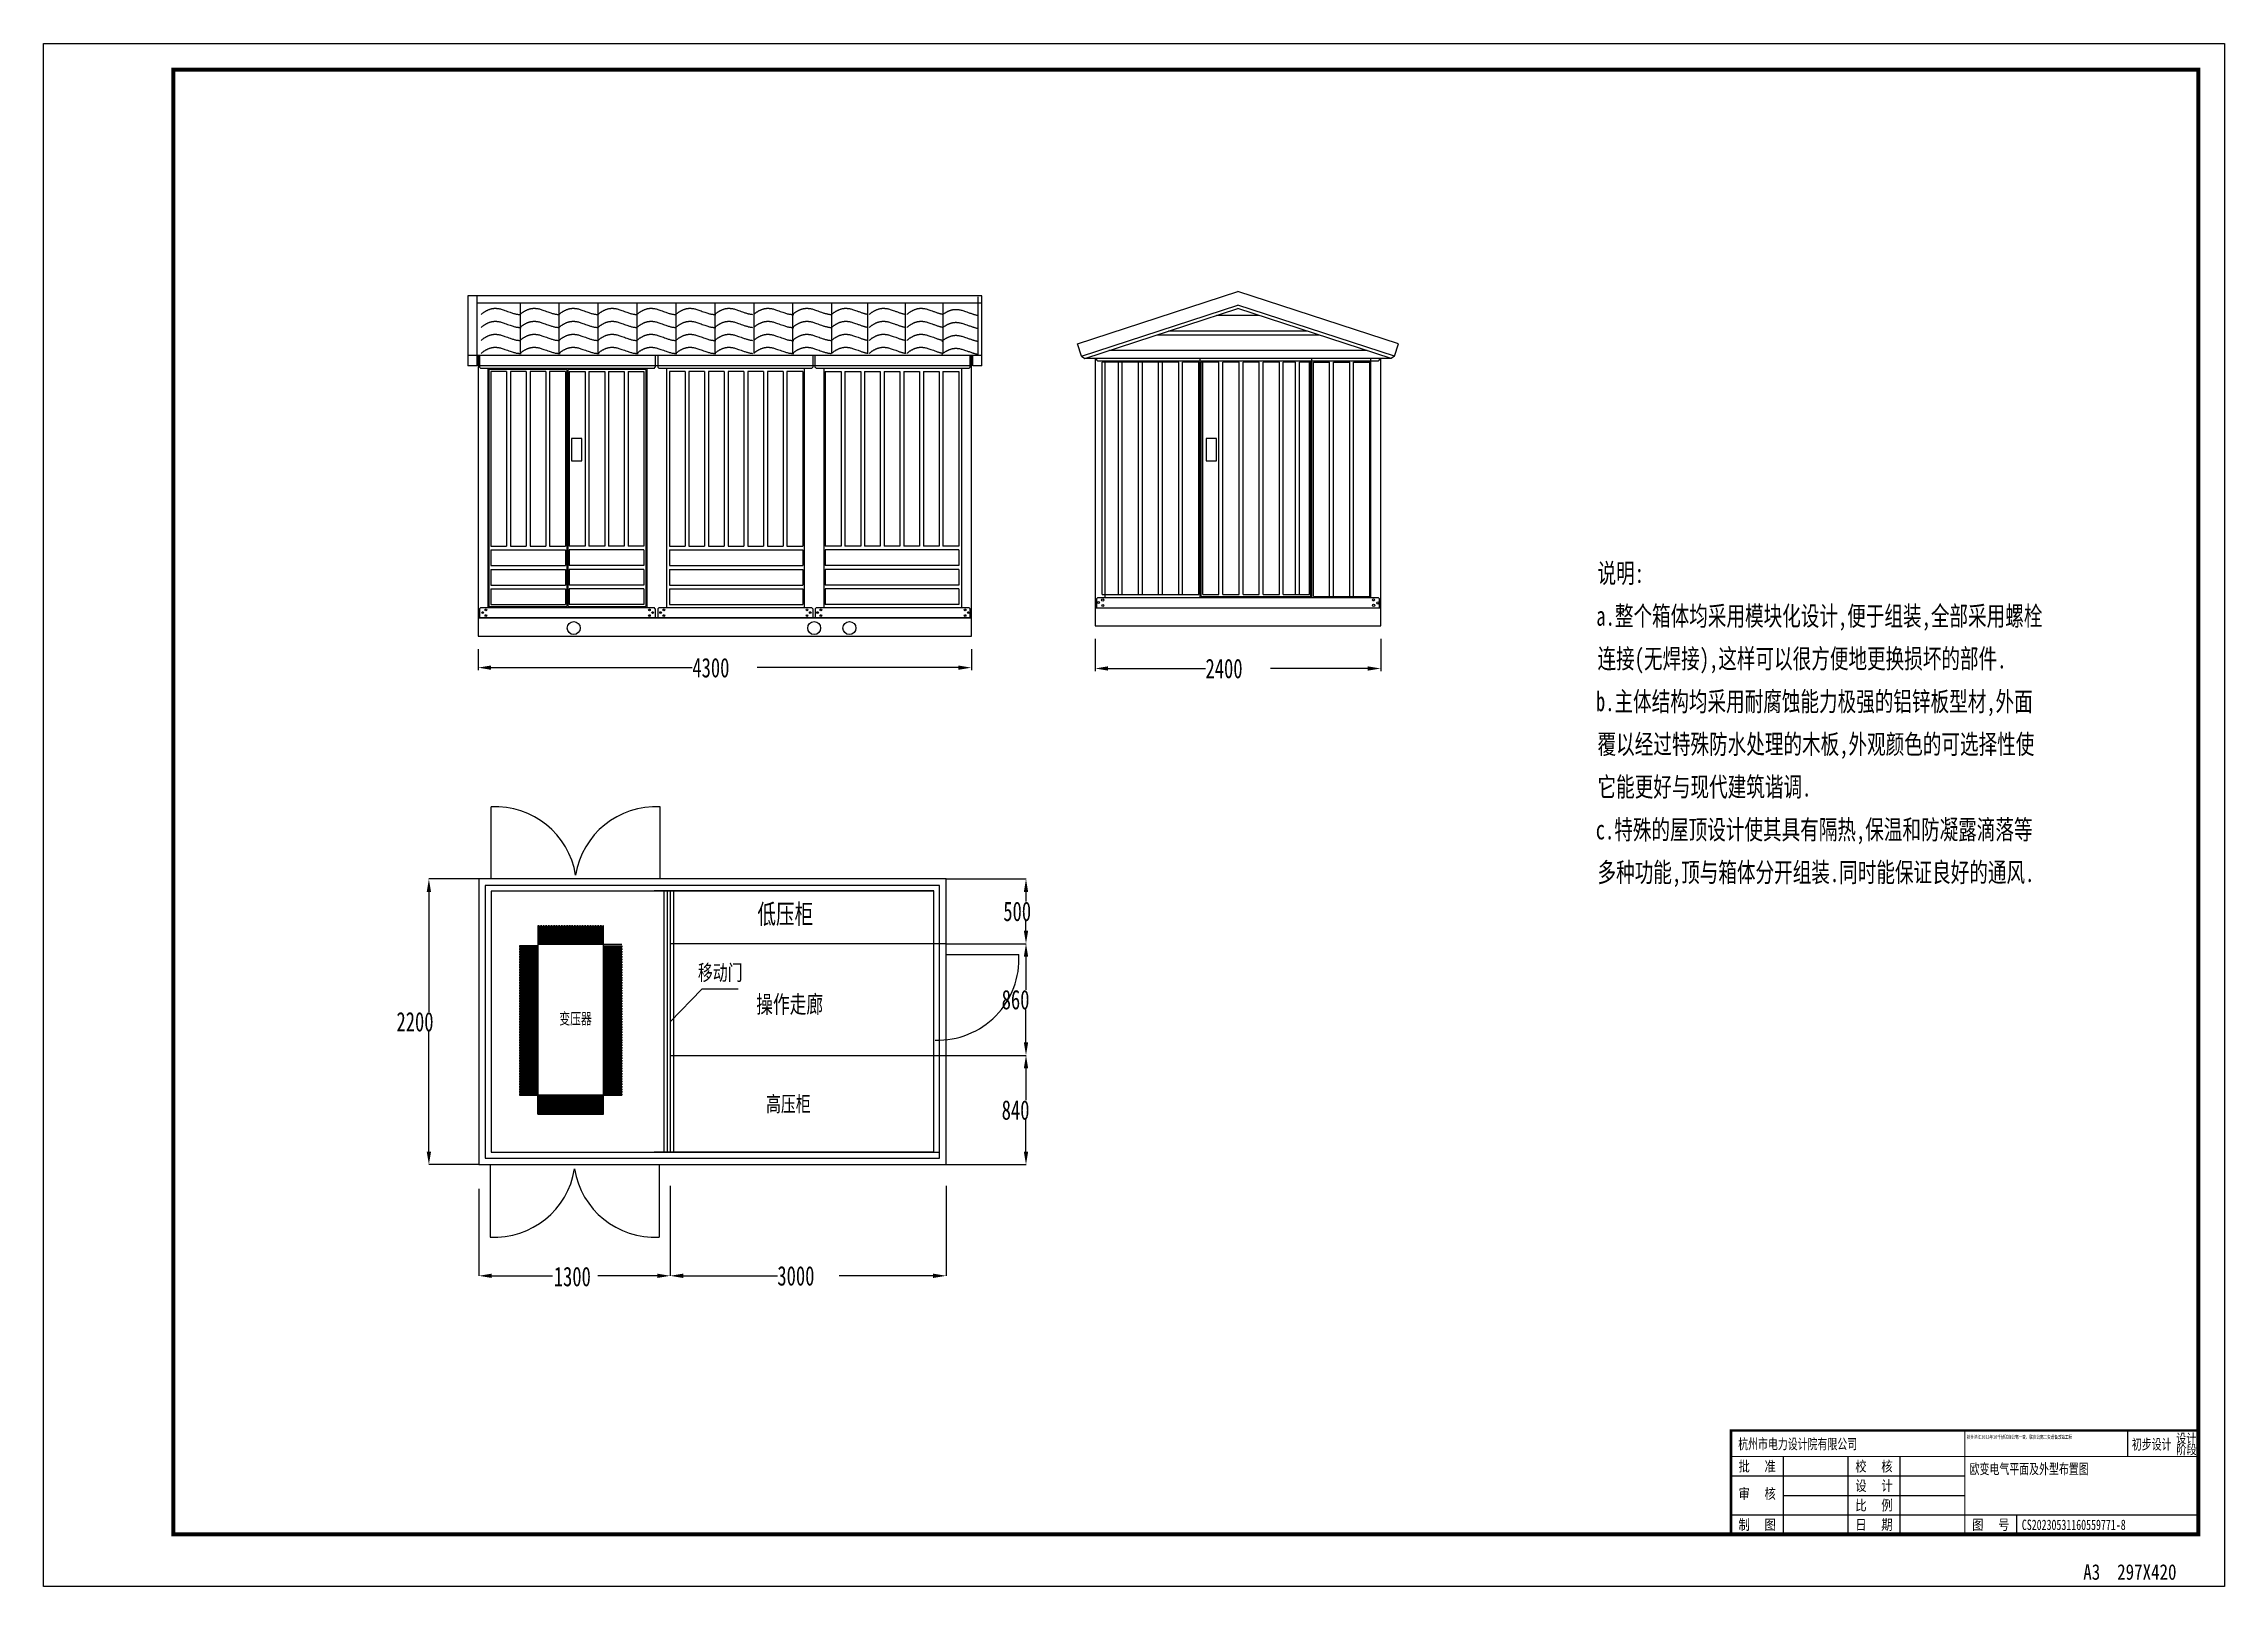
# Model space of a CAD drawing. Extents: x 1225 to 6895, y 909 to 1228.
# Drawn here: x 4585.1 to 5005.1, y 930.5 to 1227.5 of the extents above; entities that cross this region are included whole.
import ezdxf
from ezdxf.enums import TextEntityAlignment as Align

# ---------------------------------------------------------------- set-up
doc = ezdxf.new("R2010")
doc.units = 0
doc.layers.get('0').update_dxf_attribs({"linetype": 'CONTINUOUS'})
for name, color, linetype in [('__2', 6, 'CONTINUOUS'), ('_____1', 7, 'CONTINUOUS'), ('GESOFTDRAWFRAMETITLELAYER', 3, 'CONTINUOUS'), ('OUT-TITLE', 2, 'CONTINUOUS'), ('PUB_TITLE', 252, 'CONTINUOUS')]:
    doc.layers.add(name, color=color, linetype=linetype)
doc.styles.add('___1', font='simfang.ttf', dxfattribs={"width": 0.8})
doc.styles.add('GOLD___', font='', dxfattribs={"width": 0.7})
doc.styles.get("Standard").update_dxf_attribs({"font": ''})
doc.styles.get('GOLD___').set_extended_font_data('SimSun')
doc.styles.get('STANDARD').set_extended_font_data('SimSun')

msp = doc.modelspace()

# ---------------------------------------------------------------- texts
at = {"layer": '__2', "color": 7, "style": 'GOLD___', "width": 0.7}
for s, height, p in [('说明:', 3.75, (4884.356, 1123.705)), ('a.整个箱体均采用模块化设计,便于组装,全部采用螺栓', 3.75, (4884.122, 1115.471)), ('连接(无焊接),这样可以很方便地更换损坏的部件.', 3.75, (4884.356, 1107.25)), ('b.主体结构均采用耐腐蚀能力极强的铝锌板型材,外面', 3.75, (4884.053, 1099.012)), ('覆以经过特殊防水处理的木板,外观颜色的可选择性使', 3.75, (4884.356, 1090.791)), ('它能更好与现代建筑谐调.', 3.75, (4884.356, 1082.574)), ('c.特殊的屋顶设计使其具有隔热,保温和防凝露滴落等', 3.75, (4884.012, 1074.336)), ('多种功能,顶与箱体分开组装.同时能保证良好的通风.', 3.75, (4884.356, 1066.115)), ('低压柜', 3.75, (4722.561, 1058.083)), ('操作走廊', 3.375, (4722.327, 1040.911)), ('变压器', 2.1875, (4684.4, 1038.725)), ('高压柜', 3, (4724.22, 1021.89))]:
    msp.add_text(s, height=height, dxfattribs=at).set_placement(p)
at = {"layer": '__2', "style": 'GOLD___', "width": 0.7}
for s, p in [('4300', (4710.02, 1105.516)), ('2400', (4808.852, 1105.356)), ('500', (4769.909, 1058.606)), ('860', (4769.596, 1041.606)), ('2200', (4653.036, 1037.356)), ('840', (4769.596, 1020.356)), ('1300', (4683.337, 988.301)), ('3000', (4726.397, 988.44))]:
    msp.add_text(s, height=3.75, dxfattribs=at).set_placement(p)
at = {"layer": '__2', "color": 0, "style": 'GOLD___', "width": 0.7}
msp.add_text('移动门', height=3, dxfattribs=at).set_placement((4711.099, 1047.194))

# ---------------------------------------------------------------- blocks, each defined once
blk = doc.blocks.new('A3-420X297_____DWG')
at = {"layer": 'OUT-TITLE', "color": 5}
blk.add_lwpolyline([(0, 0), (0, 297), (420, 297), (420, 0)], close=True, dxfattribs=at)
at = {"layer": 'PUB_TITLE', "color": 4, "const_width": 0.8}
blk.add_lwpolyline([(25, 10), (25, 292), (415, 292), (415, 10)], close=True, dxfattribs=at)
at = {"layer": '_____1', "color": 1, "style": '___1', "width": 0.8}
blk.add_text('A3  297X420', height=3, dxfattribs=at).set_placement((392.82, 1.27))
blk = doc.blocks.new('____')
at = {"layer": 'GESOFTDRAWFRAMETITLELAYER', "color": 4}
for p, q in [((76.34, 20), (76.34, 15)), ((90, 0), (90, 20)), ((10, 15), (10, 0)), ((22.5, 15), (22.5, 0)), ((32.5, 15), (32.5, 0)), ((0, 11.25), (45, 11.25)), ((10, 7.5), (45, 7.5)), ((0, 3.75), (90, 3.75)), ((0, 0), (90, 0)), ((55, 0), (55, 3.75))]:
    blk.add_line(p, q, dxfattribs=at)
at = {"layer": 'GESOFTDRAWFRAMETITLELAYER', "const_width": 0.5}
blk.add_lwpolyline([(0, 0), (0, 20), (90, 20)], dxfattribs=at)
at = {"layer": 'GESOFTDRAWFRAMETITLELAYER', "color": 4, "const_width": 0.2}
for points in [[(45, 20), (45, 0)], [(0, 15), (90, 15)]]:
    blk.add_lwpolyline(points, dxfattribs=at)
at = {"width": 0.7, "flags": 1}
for tag, p in [('设计单位', (1.36, 16.41)), ('设计阶段', (77.18, 16.35)), ('比例', (33, 4.6)), ('日期', (33, 0.85)), ('图号', (55.99, 0.85))]:
    blk.add_attdef(tag, p, '', height=2, dxfattribs=at)
for tag, p in [('工程名称_001', (45.47, 19.23)), ('图纸名称_001', (46.15, 13.98))]:
    blk.add_attdef(tag, text='', height=2, dxfattribs=at).set_placement(p, align=Align.TOP_LEFT)
at = {"flags": 1}
for tag, p in [('审批', (11.15, 11.92)), ('校核', (33.11, 11.91)), ('审核', (11.08, 8.1))]:
    blk.add_attdef(tag, p, '', height=2.5, dxfattribs=at)
at = {"layer": 'GESOFTDRAWFRAMETITLELAYER', "color": 3, "width": 0.8}
for s, height, oblique, p in [('设计', 1.8, 1, (87.65, 18.49)), ('阶段', 1.8, 1, (87.69, 16.34)), ('批', 2, 0.8, (2.5, 13.12)), ('准', 2, 0.8, (7.5, 13.12)), ('校', 2, 0.8, (25, 13.12)), ('核', 2, 1, (30, 13.12)), ('审', 2, 0.8, (2.5, 7.85)), ('核', 2, 0.8, (7.5, 7.85)), ('设', 2, 0.8, (25, 9.38)), ('计', 2, 0.8, (30, 9.38)), ('比', 2, 0.8, (25, 5.62)), ('例', 2, 0.8, (30, 5.62)), ('制', 2, 0.8, (2.5, 1.88)), ('图', 2, 0.8, (7.5, 1.88)), ('日', 2, 0.8, (25, 1.88)), ('期', 2, 0.8, (30, 1.88)), ('图', 2, 1, (47.5, 1.88)), ('号', 2, 1, (52.5, 1.88))]:
    blk.add_text(s, height=height, dxfattribs=dict(at, oblique=oblique)).set_placement(p, align=Align.MIDDLE_CENTER)
blk = doc.blocks.new('24149E4AF33B4AAAB6B4F88587')
for name, p in [('A3-420X297_____DWG', (0, -297)), ('____', (325, -287))]:
    blk.add_blockref(name, p)
at = {"width": 0.7}
for tag, p in [('设计单位', (326.36, -270.59)), ('设计阶段', (402.18, -270.65)), ('比例', (358, -282.4)), ('日期', (358, -286.15)), ('图号', (380.99, -286.15))]:
    blk.add_attdef(tag, p, '', height=2, dxfattribs=at)
for tag, p in [('工程名称_001', (370.47, -267.77)), ('图纸名称_001', (371.15, -273.02))]:
    blk.add_attdef(tag, text='', height=2, dxfattribs=at).set_placement(p, align=Align.TOP_LEFT)
for tag, p in [('审批', (336.15, -275.08)), ('校核', (358.11, -275.09)), ('审核', (336.08, -278.9))]:
    blk.add_attdef(tag, p, '', height=2.5)

# ---------------------------------------------------------------- linework, layer by layer
at = {"layer": '__2', "color": 7}
for p, q in [((4765.77, 1178.972), (4666.77, 1178.972)), ((4666.77, 1178.972), (4666.77, 1165.472)), ((4765.77, 1177.535), (4668.504, 1177.535)), ((4668.52, 1179.033), (4668.52, 1165.472)), ((4676.839, 1177.535), (4676.839, 1167.893)), ((4684.339, 1177.535), (4684.339, 1167.893)), ((4691.839, 1177.535), (4691.839, 1167.893)), ((4699.339, 1177.535), (4699.339, 1167.893)), ((4706.839, 1177.535), (4706.839, 1167.893)), ((4714.339, 1177.535), (4714.339, 1167.893)), ((4721.839, 1177.535), (4721.839, 1167.903)), ((4729.339, 1177.535), (4729.339, 1167.893)), ((4736.839, 1177.535), (4736.839, 1167.903)), ((4743.774, 1177.535), (4743.774, 1167.903)), ((4751.024, 1177.535), (4751.024, 1167.903)), ((4758.274, 1177.535), (4758.274, 1167.903)), ((4764.991, 1178.77), (4764.991, 1167.701)), ((4765.77, 1165.472), (4765.77, 1178.972)), ((4784.204, 1169.752), (4815.102, 1179.791)), ((4784.977, 1167.374), (4815.102, 1177.162)), ((4785.602, 1166.92), (4815.102, 1176.505)), ((4845.999, 1169.752), (4815.102, 1179.791)), ((4845.227, 1167.374), (4815.102, 1177.162)), ((4844.602, 1166.92), (4815.102, 1176.505)), ((4828.444, 1172.17), (4801.759, 1172.17)), ((4819.211, 1175.17), (4810.992, 1175.17)), ((4784.977, 1167.374), (4784.204, 1169.752)), ((4839.985, 1168.42), (4790.218, 1168.42)), ((4830.752, 1171.42), (4799.451, 1171.42)), ((4845.227, 1167.374), (4845.999, 1169.752)), ((4765.77, 1167.472), (4666.77, 1167.472)), ((4668.52, 1165.472), (4666.77, 1165.472)), ((4668.77, 1167.472), (4668.77, 1113.472)), ((4763.77, 1165.472), (4668.77, 1165.472)), ((4669.02, 1167.472), (4669.02, 1165.222)), ((4669.02, 1167.472), (4669.02, 1165.222)), ((4669.27, 1164.972), (4669.02, 1165.222)), ((4702.645, 1164.972), (4669.27, 1164.972)), ((4670.645, 1164.972), (4670.645, 1118.972)), ((4685.857, 1164.772), (4670.845, 1164.772)), ((4670.845, 1164.772), (4670.845, 1119.172)), ((4671.22, 1164.397), (4671.22, 1130.797)), ((4674.245, 1164.397), (4671.22, 1164.397)), ((4674.245, 1164.397), (4674.245, 1130.797)), ((4674.995, 1164.397), (4674.995, 1130.797)), ((4678.02, 1164.397), (4674.995, 1164.397)), ((4678.02, 1164.397), (4678.02, 1130.797)), ((4681.795, 1164.397), (4678.77, 1164.397)), ((4678.77, 1164.397), (4678.77, 1130.797)), ((4681.795, 1164.397), (4681.795, 1130.797)), ((4682.545, 1164.397), (4682.545, 1130.797)), ((4685.582, 1164.397), (4682.545, 1164.397)), ((4685.582, 1164.397), (4685.582, 1130.797)), ((4685.857, 1164.772), (4685.857, 1119.172)), ((4686.057, 1164.772), (4686.057, 1119.172)), ((4701.07, 1164.772), (4686.057, 1164.772)), ((4686.332, 1164.397), (4686.332, 1130.797)), ((4686.332, 1164.397), (4689.37, 1164.397)), ((4689.37, 1164.397), (4689.37, 1130.797)), ((4690.12, 1164.397), (4690.12, 1130.797)), ((4690.12, 1164.397), (4693.145, 1164.397)), ((4693.145, 1164.397), (4693.145, 1130.797)), ((4693.895, 1164.397), (4693.895, 1130.797)), ((4693.895, 1164.397), (4696.92, 1164.397)), ((4696.92, 1164.397), (4696.92, 1130.797)), ((4697.67, 1164.397), (4697.67, 1130.797)), ((4697.67, 1164.397), (4700.695, 1164.397)), ((4700.695, 1164.397), (4700.695, 1130.797)), ((4701.07, 1164.772), (4701.07, 1119.172)), ((4701.27, 1164.972), (4701.27, 1118.972)), ((4702.645, 1164.972), (4702.895, 1165.222)), ((4702.895, 1167.472), (4702.895, 1165.222)), ((4703.395, 1167.472), (4703.395, 1165.222)), ((4703.645, 1164.972), (4703.395, 1165.222)), ((4732.957, 1164.972), (4703.645, 1164.972)), ((4705.02, 1164.972), (4705.02, 1118.972)), ((4705.595, 1164.397), (4705.595, 1130.797)), ((4708.62, 1164.397), (4705.595, 1164.397)), ((4708.62, 1164.397), (4708.62, 1130.797)), ((4709.37, 1164.397), (4709.37, 1130.797)), ((4712.395, 1164.397), (4709.37, 1164.397)), ((4712.395, 1164.397), (4712.395, 1130.797)), ((4713.145, 1164.397), (4713.145, 1130.797)), ((4716.17, 1164.397), (4713.145, 1164.397)), ((4716.17, 1164.397), (4716.17, 1130.797)), ((4716.92, 1164.397), (4716.92, 1130.797)), ((4719.957, 1164.397), (4716.92, 1164.397)), ((4719.957, 1164.397), (4719.957, 1130.797)), ((4720.695, 1164.397), (4720.695, 1130.797)), ((4723.732, 1164.397), (4720.695, 1164.397)), ((4723.732, 1164.397), (4723.732, 1130.797)), ((4724.47, 1164.397), (4724.47, 1130.797)), ((4727.507, 1164.397), (4724.47, 1164.397)), ((4727.507, 1164.397), (4727.507, 1130.797)), ((4728.245, 1164.397), (4728.245, 1130.797)), ((4731.282, 1164.397), (4728.245, 1164.397)), ((4731.282, 1164.397), (4731.282, 1130.797)), ((4731.582, 1164.972), (4731.582, 1118.972)), ((4732.957, 1164.972), (4733.207, 1165.222)), ((4733.207, 1167.472), (4733.207, 1165.222)), ((4733.707, 1165.194), (4733.707, 1167.472)), ((4733.957, 1164.972), (4733.707, 1165.222)), ((4763.27, 1164.972), (4733.957, 1164.972)), ((4735.332, 1164.972), (4735.332, 1118.972)), ((4735.632, 1164.397), (4735.632, 1130.797)), ((4735.632, 1164.397), (4738.67, 1164.397)), ((4738.67, 1164.397), (4738.67, 1130.797)), ((4739.407, 1164.397), (4739.407, 1130.797)), ((4739.407, 1164.397), (4742.445, 1164.397)), ((4742.445, 1164.397), (4742.445, 1130.797)), ((4743.182, 1164.397), (4743.182, 1130.797)), ((4743.182, 1164.397), (4746.22, 1164.397)), ((4746.22, 1164.397), (4746.22, 1130.797)), ((4746.957, 1164.397), (4746.957, 1130.797)), ((4746.957, 1164.397), (4749.995, 1164.397)), ((4749.995, 1164.397), (4749.995, 1130.797)), ((4750.745, 1164.397), (4750.745, 1130.797)), ((4750.745, 1164.397), (4753.77, 1164.397)), ((4753.77, 1164.397), (4753.77, 1130.797)), ((4754.52, 1164.397), (4754.52, 1130.797)), ((4754.52, 1164.397), (4757.545, 1164.397)), ((4757.545, 1164.397), (4757.545, 1130.797)), ((4758.295, 1164.397), (4758.295, 1130.797)), ((4758.295, 1164.397), (4761.32, 1164.397)), ((4761.32, 1164.397), (4761.32, 1130.797)), ((4761.895, 1118.972), (4761.895, 1164.972)), ((4763.27, 1164.972), (4763.52, 1165.222)), ((4763.52, 1165.222), (4763.52, 1167.472)), ((4763.77, 1113.472), (4763.77, 1167.472)), ((4764.02, 1165.472), (4764.02, 1167.472)), ((4765.77, 1165.472), (4764.02, 1165.472)), ((4784.977, 1167.374), (4785.602, 1166.92)), ((4842.602, 1166.92), (4785.602, 1166.92)), ((4787.602, 1166.92), (4787.602, 1115.42)), ((4787.852, 1166.92), (4787.852, 1166.67)), ((4787.852, 1166.92), (4787.852, 1166.67)), ((4788.102, 1166.42), (4787.852, 1166.67)), ((4844.602, 1166.92), (4788.102, 1166.92)), ((4842.102, 1166.42), (4788.102, 1166.42)), ((4788.952, 1121.495), (4788.952, 1166.22)), ((4803.702, 1166.22), (4788.952, 1166.22)), ((4789.477, 1166.42), (4789.477, 1120.92)), ((4792.077, 1121.495), (4792.077, 1166.22)), ((4792.827, 1121.495), (4792.827, 1166.22)), ((4795.952, 1121.495), (4795.952, 1166.22)), ((4796.702, 1121.495), (4796.702, 1166.22)), ((4799.827, 1121.495), (4799.827, 1166.22)), ((4800.577, 1121.495), (4800.577, 1166.22)), ((4803.702, 1121.495), (4803.702, 1166.22)), ((4804.452, 1121.495), (4804.452, 1166.22)), ((4807.577, 1166.22), (4804.452, 1166.22)), ((4807.577, 1121.495), (4807.577, 1166.22)), ((4807.852, 1120.92), (4807.852, 1166.92)), ((4808.052, 1121.12), (4808.052, 1166.22)), ((4811.452, 1166.22), (4808.052, 1166.22)), ((4808.327, 1121.495), (4808.327, 1166.22)), ((4811.452, 1121.495), (4811.452, 1166.22)), ((4812.202, 1121.495), (4812.202, 1166.22)), ((4815.327, 1166.22), (4812.202, 1166.22)), ((4815.327, 1121.495), (4815.327, 1166.22)), ((4816.077, 1121.495), (4816.077, 1166.22)), ((4819.202, 1166.22), (4816.077, 1166.22)), ((4819.202, 1121.495), (4819.202, 1166.22)), ((4819.952, 1121.495), (4819.952, 1166.22)), ((4823.077, 1166.22), (4819.952, 1166.22)), ((4823.077, 1121.495), (4823.077, 1166.22)), ((4823.827, 1121.495), (4823.827, 1166.22)), ((4826.202, 1166.22), (4823.827, 1166.22)), ((4826.202, 1121.495), (4826.202, 1166.22)), ((4826.952, 1121.495), (4826.952, 1166.22)), ((4829.152, 1166.22), (4826.952, 1166.22)), ((4828.877, 1121.495), (4828.877, 1166.22)), ((4829.152, 1121.12), (4829.152, 1166.22)), ((4829.352, 1120.92), (4829.352, 1166.92)), ((4829.627, 1121.12), (4829.627, 1166.22)), ((4829.627, 1166.22), (4832.752, 1166.22)), ((4832.752, 1121.12), (4832.752, 1166.22)), ((4833.502, 1121.12), (4833.502, 1166.22)), ((4833.502, 1166.22), (4836.627, 1166.22)), ((4836.627, 1121.12), (4836.627, 1166.22)), ((4837.377, 1121.12), (4837.377, 1166.22)), ((4837.377, 1166.22), (4840.502, 1166.22)), ((4840.502, 1121.12), (4840.502, 1166.22)), ((4840.727, 1120.92), (4840.727, 1166.92)), ((4842.102, 1166.42), (4842.352, 1166.67)), ((4842.352, 1166.67), (4842.352, 1166.92)), ((4842.602, 1115.42), (4842.602, 1166.92)), ((4842.602, 1118.92), (4842.602, 1166.92)), ((4845.227, 1167.374), (4844.602, 1166.92)), ((4686.722, 1151.489), (4686.722, 1147.239)), ((4688.722, 1151.489), (4686.722, 1151.489)), ((4688.722, 1147.239), (4688.722, 1151.489)), ((4810.995, 1151.489), (4808.995, 1151.489)), ((4808.995, 1151.489), (4808.995, 1147.239)), ((4810.995, 1147.239), (4810.995, 1151.489)), ((4686.722, 1147.239), (4688.722, 1147.239)), ((4808.995, 1147.239), (4810.995, 1147.239)), ((4671.22, 1130.797), (4674.245, 1130.797)), ((4671.22, 1130.047), (4685.582, 1130.047)), ((4671.22, 1130.047), (4671.22, 1127.047)), ((4674.995, 1130.797), (4678.02, 1130.797)), ((4678.77, 1130.797), (4681.795, 1130.797)), ((4682.545, 1130.797), (4685.582, 1130.797)), ((4685.582, 1130.047), (4685.582, 1127.047)), ((4689.37, 1130.797), (4686.332, 1130.797)), ((4686.332, 1130.047), (4686.332, 1127.047)), ((4700.695, 1130.047), (4686.332, 1130.047)), ((4693.145, 1130.797), (4690.12, 1130.797)), ((4696.92, 1130.797), (4693.895, 1130.797)), ((4700.695, 1130.797), (4697.67, 1130.797)), ((4700.695, 1130.047), (4700.695, 1127.047)), ((4705.595, 1130.797), (4708.62, 1130.797)), ((4705.595, 1130.047), (4731.302, 1130.047)), ((4705.595, 1130.047), (4705.595, 1127.047)), ((4709.37, 1130.797), (4712.395, 1130.797)), ((4713.145, 1130.797), (4716.17, 1130.797)), ((4716.92, 1130.797), (4719.957, 1130.797)), ((4720.695, 1130.797), (4723.732, 1130.797)), ((4724.47, 1130.797), (4727.507, 1130.797)), ((4728.245, 1130.797), (4731.282, 1130.797)), ((4731.282, 1130.047), (4731.282, 1127.047)), ((4761.32, 1130.047), (4735.612, 1130.047)), ((4738.67, 1130.797), (4735.632, 1130.797)), ((4735.632, 1130.047), (4735.632, 1127.047)), ((4742.445, 1130.797), (4739.407, 1130.797)), ((4746.22, 1130.797), (4743.182, 1130.797)), ((4749.995, 1130.797), (4746.957, 1130.797)), ((4753.77, 1130.797), (4750.745, 1130.797)), ((4757.545, 1130.797), (4754.52, 1130.797)), ((4761.32, 1130.797), (4758.295, 1130.797)), ((4761.32, 1130.047), (4761.32, 1127.047)), ((4671.22, 1127.047), (4685.582, 1127.047)), ((4671.22, 1126.297), (4685.582, 1126.297)), ((4671.22, 1126.297), (4671.22, 1123.297)), ((4685.582, 1126.297), (4685.582, 1123.297)), ((4700.695, 1127.047), (4686.332, 1127.047)), ((4700.695, 1126.297), (4686.332, 1126.297)), ((4686.332, 1126.297), (4686.332, 1123.297)), ((4700.695, 1126.297), (4700.695, 1123.297)), ((4705.595, 1127.047), (4731.282, 1127.047)), ((4705.595, 1126.297), (4731.282, 1126.297)), ((4705.595, 1126.297), (4705.595, 1123.297)), ((4731.282, 1126.297), (4731.282, 1123.297)), ((4761.32, 1127.047), (4735.632, 1127.047)), ((4761.32, 1126.297), (4735.632, 1126.297)), ((4735.632, 1126.297), (4735.632, 1123.297)), ((4761.32, 1126.297), (4761.32, 1123.297)), ((4671.22, 1123.297), (4685.582, 1123.297)), ((4671.22, 1122.547), (4685.582, 1122.547)), ((4671.22, 1122.547), (4671.22, 1119.547)), ((4685.582, 1122.547), (4685.582, 1119.547)), ((4700.695, 1123.297), (4686.332, 1123.297)), ((4700.695, 1122.547), (4686.332, 1122.547)), ((4686.332, 1122.547), (4686.332, 1119.547)), ((4700.695, 1122.547), (4700.695, 1119.547)), ((4705.595, 1123.297), (4731.282, 1123.297)), ((4705.595, 1122.547), (4731.282, 1122.547)), ((4705.595, 1122.547), (4705.595, 1119.547)), ((4731.282, 1122.547), (4731.282, 1119.561)), ((4761.32, 1123.297), (4735.632, 1123.297)), ((4761.32, 1122.547), (4735.632, 1122.547)), ((4735.632, 1122.547), (4735.632, 1119.561)), ((4761.32, 1122.547), (4761.32, 1119.547)), ((4788.952, 1121.495), (4807.577, 1121.495)), ((4808.327, 1121.495), (4811.452, 1121.495)), ((4812.202, 1121.495), (4815.327, 1121.495)), ((4816.077, 1121.495), (4819.202, 1121.495)), ((4819.952, 1121.495), (4823.077, 1121.495)), ((4823.827, 1121.495), (4826.952, 1121.495)), ((4825.69, 1121.495), (4828.877, 1121.495)), ((4668.77, 1118.972), (4668.77, 1116.972)), ((4669.02, 1118.722), (4669.27, 1118.972)), ((4669.02, 1118.722), (4669.02, 1116.972)), ((4669.27, 1118.972), (4702.645, 1118.972)), ((4669.27, 1118.972), (4702.645, 1118.972)), ((4670.845, 1119.172), (4685.857, 1119.172)), ((4671.22, 1119.547), (4685.582, 1119.547)), ((4686.057, 1119.172), (4701.07, 1119.172)), ((4700.695, 1119.547), (4686.332, 1119.547)), ((4702.895, 1118.722), (4702.645, 1118.972)), ((4702.895, 1118.722), (4702.895, 1116.972)), ((4703.395, 1118.722), (4703.645, 1118.972)), ((4703.395, 1118.722), (4703.395, 1116.972)), ((4703.645, 1118.972), (4732.957, 1118.972)), ((4703.645, 1118.972), (4732.957, 1118.972)), ((4705.595, 1119.547), (4731.282, 1119.547)), ((4733.207, 1118.722), (4732.957, 1118.972)), ((4733.207, 1118.722), (4733.207, 1116.972)), ((4733.707, 1118.722), (4733.957, 1118.972)), ((4733.707, 1118.722), (4733.707, 1116.972)), ((4733.957, 1118.972), (4763.27, 1118.972)), ((4733.957, 1118.972), (4763.27, 1118.972)), ((4761.32, 1119.547), (4735.632, 1119.547)), ((4763.52, 1118.722), (4763.27, 1118.972)), ((4763.52, 1117.052), (4763.52, 1118.722)), ((4787.602, 1120.92), (4787.602, 1118.92)), ((4787.602, 1118.92), (4842.602, 1118.92)), ((4787.852, 1120.67), (4788.102, 1120.92)), ((4787.852, 1120.67), (4787.852, 1118.92)), ((4788.102, 1120.92), (4842.102, 1120.92)), ((4808.052, 1121.12), (4829.152, 1121.12)), ((4829.627, 1121.12), (4840.502, 1121.12)), ((4842.352, 1120.67), (4842.102, 1120.92)), ((4842.352, 1118.92), (4842.352, 1120.67)), ((4668.77, 1117.022), (4763.77, 1117.022)), ((4668.77, 1117.022), (4763.77, 1117.022)), ((4668.77, 1116.972), (4763.77, 1116.972)), ((4668.77, 1116.972), (4763.77, 1116.972)), ((4668.77, 1113.472), (4763.77, 1113.472)), ((4701.27, 1117.022), (4701.27, 1116.972)), ((4705.02, 1117.022), (4705.02, 1116.972)), ((4731.582, 1117.022), (4731.582, 1116.972)), ((4735.332, 1117.022), (4735.332, 1116.972)), ((4787.602, 1115.42), (4842.602, 1115.42)), ((4758.896, 1066.731), (4668.896, 1066.731)), ((4668.896, 1066.731), (4668.896, 1011.731)), ((4757.646, 1065.481), (4670.146, 1065.481)), ((4670.146, 1065.481), (4670.146, 1012.981)), ((4756.521, 1064.356), (4671.271, 1064.356)), ((4671.271, 1064.356), (4671.271, 1014.106)), ((4756.521, 1064.4), (4702.646, 1064.4)), ((4704.521, 1064.356), (4704.521, 1014.106)), ((4705.146, 1064.431), (4705.146, 1014.031)), ((4705.771, 1064.356), (4705.771, 1014.106)), ((4706.396, 1064.356), (4706.396, 1014.106)), ((4756.521, 1045.9), (4756.521, 1064.4)), ((4756.521, 1014.106), (4756.521, 1064.356)), ((4757.646, 1012.981), (4757.646, 1065.481)), ((4758.896, 1011.731), (4758.896, 1066.731)), ((4680.514, 1057.704), (4680.264, 1057.704)), ((4680.264, 1057.704), (4680.264, 1054.08)), ((4680.514, 1057.704), (4680.514, 1054.08)), ((4681.014, 1057.704), (4680.764, 1057.704)), ((4680.764, 1057.704), (4680.764, 1054.08)), ((4681.014, 1057.704), (4681.014, 1054.08)), ((4681.514, 1057.704), (4681.264, 1057.704)), ((4681.264, 1057.704), (4681.264, 1054.08)), ((4681.514, 1057.704), (4681.514, 1054.08)), ((4682.014, 1057.704), (4681.764, 1057.704)), ((4681.764, 1057.704), (4681.764, 1054.08)), ((4682.014, 1057.704), (4682.014, 1054.08)), ((4682.514, 1057.704), (4682.264, 1057.704)), ((4682.264, 1057.704), (4682.264, 1054.08)), ((4682.514, 1057.704), (4682.514, 1054.08)), ((4683.014, 1057.704), (4682.764, 1057.704)), ((4682.764, 1057.704), (4682.764, 1054.08)), ((4683.014, 1057.704), (4683.014, 1054.08)), ((4683.514, 1057.704), (4683.264, 1057.704)), ((4683.264, 1057.704), (4683.264, 1054.08)), ((4683.514, 1057.704), (4683.514, 1054.08)), ((4684.014, 1057.704), (4683.764, 1057.704)), ((4683.764, 1057.704), (4683.764, 1054.08)), ((4684.014, 1057.704), (4684.014, 1054.08)), ((4684.514, 1057.704), (4684.264, 1057.704)), ((4684.264, 1057.704), (4684.264, 1054.08)), ((4684.514, 1057.704), (4684.514, 1054.08)), ((4685.014, 1057.704), (4684.764, 1057.704)), ((4684.764, 1057.704), (4684.764, 1054.08)), ((4685.014, 1057.704), (4685.014, 1054.08)), ((4685.514, 1057.704), (4685.264, 1057.704)), ((4685.264, 1057.704), (4685.264, 1054.08)), ((4685.514, 1057.704), (4685.514, 1054.08)), ((4686.014, 1057.704), (4685.764, 1057.704)), ((4685.764, 1057.704), (4685.764, 1054.08)), ((4686.014, 1057.704), (4686.014, 1054.08)), ((4686.577, 1057.704), (4686.264, 1057.704)), ((4686.264, 1057.704), (4686.264, 1054.08)), ((4686.514, 1057.704), (4686.514, 1054.08)), ((4687.014, 1057.704), (4686.764, 1057.704)), ((4686.764, 1057.704), (4686.764, 1054.08)), ((4687.014, 1057.704), (4687.014, 1054.08)), ((4687.514, 1057.704), (4687.264, 1057.704)), ((4687.264, 1057.704), (4687.264, 1054.08)), ((4687.514, 1057.704), (4687.514, 1054.08)), ((4688.014, 1057.704), (4687.764, 1057.704)), ((4687.764, 1057.704), (4687.764, 1054.08)), ((4688.014, 1057.704), (4688.014, 1054.08)), ((4688.514, 1057.704), (4688.264, 1057.704)), ((4688.264, 1057.704), (4688.264, 1054.08)), ((4688.514, 1057.704), (4688.514, 1054.08)), ((4689.014, 1057.704), (4688.764, 1057.704)), ((4688.764, 1057.704), (4688.764, 1054.08)), ((4689.014, 1057.704), (4689.014, 1054.08)), ((4689.514, 1057.704), (4689.264, 1057.704)), ((4689.264, 1057.704), (4689.264, 1054.08)), ((4689.514, 1057.704), (4689.514, 1054.08)), ((4690.014, 1057.704), (4689.764, 1057.704)), ((4689.764, 1057.704), (4689.764, 1054.08)), ((4690.014, 1057.704), (4690.014, 1054.08)), ((4690.514, 1057.704), (4690.264, 1057.704)), ((4690.264, 1057.704), (4690.264, 1054.08)), ((4690.514, 1057.704), (4690.514, 1054.08)), ((4691.014, 1057.704), (4690.764, 1057.704)), ((4690.764, 1057.704), (4690.764, 1054.08)), ((4691.014, 1057.704), (4691.014, 1054.08)), ((4691.514, 1057.704), (4691.264, 1057.704)), ((4691.264, 1057.704), (4691.264, 1054.08)), ((4691.514, 1057.704), (4691.514, 1054.08)), ((4692.014, 1057.704), (4691.764, 1057.704)), ((4691.764, 1057.704), (4691.764, 1054.08)), ((4692.014, 1057.704), (4692.014, 1054.08)), ((4692.514, 1057.704), (4692.264, 1057.704)), ((4692.264, 1057.704), (4692.264, 1054.08)), ((4692.514, 1057.704), (4692.514, 1054.08)), ((4692.889, 1057.704), (4692.764, 1057.704)), ((4692.764, 1057.704), (4692.764, 1054.08)), ((4692.889, 1021.454), (4692.889, 1057.704)), ((4758.896, 1054.231), (4705.771, 1054.231)), ((4680.264, 1053.829), (4676.739, 1053.829)), ((4676.739, 1053.829), (4676.739, 1053.579)), ((4680.264, 1053.579), (4676.739, 1053.579)), ((4680.264, 1053.329), (4676.739, 1053.329)), ((4676.739, 1053.329), (4676.739, 1053.079)), ((4680.264, 1053.079), (4676.739, 1053.079)), ((4680.264, 1052.829), (4676.739, 1052.829)), ((4676.739, 1052.829), (4676.739, 1052.579)), ((4680.264, 1052.579), (4676.739, 1052.579)), ((4680.264, 1052.329), (4676.739, 1052.329)), ((4676.739, 1052.329), (4676.739, 1052.079)), ((4680.264, 1052.079), (4676.739, 1052.079)), ((4680.264, 1051.829), (4676.739, 1051.829)), ((4676.739, 1051.829), (4676.739, 1051.579)), ((4680.264, 1051.579), (4676.739, 1051.579)), ((4680.264, 1051.329), (4676.739, 1051.329)), ((4676.739, 1051.329), (4676.739, 1051.079)), ((4680.264, 1051.079), (4676.739, 1051.079)), ((4680.264, 1050.829), (4676.739, 1050.829)), ((4676.739, 1050.829), (4676.739, 1050.579)), ((4680.264, 1050.579), (4676.739, 1050.579)), ((4680.264, 1050.329), (4676.739, 1050.329)), ((4676.739, 1050.329), (4676.739, 1050.079)), ((4680.264, 1050.079), (4676.739, 1050.079)), ((4680.264, 1054.08), (4680.264, 1021.454)), ((4692.942, 1054.079), (4680.264, 1054.079)), ((4692.889, 1053.829), (4696.414, 1053.829)), ((4692.889, 1053.579), (4696.414, 1053.579)), ((4692.889, 1053.329), (4696.414, 1053.329)), ((4692.889, 1053.079), (4696.414, 1053.079)), ((4692.889, 1052.829), (4696.414, 1052.829)), ((4692.889, 1052.579), (4696.414, 1052.579)), ((4692.889, 1052.329), (4696.414, 1052.329)), ((4692.889, 1052.079), (4696.414, 1052.079)), ((4692.889, 1051.829), (4696.414, 1051.829)), ((4692.889, 1051.579), (4696.414, 1051.579)), ((4692.889, 1051.329), (4696.414, 1051.329)), ((4692.889, 1051.079), (4696.414, 1051.079)), ((4692.889, 1050.829), (4696.414, 1050.829)), ((4692.889, 1050.579), (4696.414, 1050.579)), ((4692.889, 1050.329), (4696.414, 1050.329)), ((4692.889, 1050.079), (4696.414, 1050.079)), ((4696.414, 1054.079), (4692.942, 1054.079)), ((4696.414, 1053.829), (4696.414, 1053.579)), ((4696.414, 1053.329), (4696.414, 1053.079)), ((4696.414, 1052.829), (4696.414, 1052.579)), ((4696.414, 1052.329), (4696.414, 1052.079)), ((4696.414, 1051.829), (4696.414, 1051.579)), ((4696.414, 1051.329), (4696.414, 1051.079)), ((4696.414, 1050.829), (4696.414, 1050.579)), ((4696.414, 1050.329), (4696.414, 1050.079)), ((4759.059, 1052.143), (4772.909, 1052.143)), ((4680.264, 1049.829), (4676.739, 1049.829)), ((4676.739, 1049.829), (4676.739, 1049.579)), ((4680.264, 1049.579), (4676.739, 1049.579)), ((4680.264, 1049.329), (4676.739, 1049.329)), ((4676.739, 1049.329), (4676.739, 1049.079)), ((4680.264, 1049.079), (4676.739, 1049.079)), ((4680.264, 1048.829), (4676.739, 1048.829)), ((4676.739, 1048.829), (4676.739, 1048.579)), ((4680.264, 1048.579), (4676.739, 1048.579)), ((4680.264, 1048.329), (4676.739, 1048.329)), ((4676.739, 1048.329), (4676.739, 1048.079)), ((4680.264, 1048.079), (4676.739, 1048.079)), ((4680.264, 1047.829), (4676.739, 1047.829)), ((4676.739, 1047.829), (4676.739, 1047.579)), ((4680.264, 1047.579), (4676.739, 1047.579)), ((4680.264, 1047.329), (4676.739, 1047.329)), ((4676.739, 1047.329), (4676.739, 1047.079)), ((4680.264, 1047.079), (4676.739, 1047.079)), ((4680.264, 1046.829), (4676.739, 1046.829)), ((4676.739, 1046.829), (4676.739, 1046.579)), ((4680.264, 1046.579), (4676.739, 1046.579)), ((4680.264, 1046.329), (4676.739, 1046.329)), ((4676.739, 1046.329), (4676.739, 1046.079)), ((4680.264, 1046.079), (4676.739, 1046.079)), ((4680.264, 1045.829), (4676.739, 1045.829)), ((4676.739, 1045.829), (4676.739, 1045.579)), ((4692.889, 1049.829), (4696.414, 1049.829)), ((4692.889, 1049.579), (4696.414, 1049.579)), ((4692.889, 1049.329), (4696.414, 1049.329)), ((4692.889, 1049.079), (4696.414, 1049.079)), ((4692.889, 1048.829), (4696.414, 1048.829)), ((4692.889, 1048.579), (4696.414, 1048.579)), ((4692.889, 1048.329), (4696.414, 1048.329)), ((4692.889, 1048.079), (4696.414, 1048.079)), ((4692.889, 1047.829), (4696.414, 1047.829)), ((4692.889, 1047.579), (4696.414, 1047.579)), ((4692.889, 1047.329), (4696.414, 1047.329)), ((4692.889, 1047.079), (4696.414, 1047.079)), ((4692.889, 1046.829), (4696.414, 1046.829)), ((4692.889, 1046.579), (4696.414, 1046.579)), ((4692.889, 1046.329), (4696.414, 1046.329)), ((4692.889, 1046.079), (4696.414, 1046.079)), ((4692.889, 1045.829), (4696.414, 1045.829)), ((4696.414, 1049.829), (4696.414, 1049.579)), ((4696.414, 1049.329), (4696.414, 1049.079)), ((4696.414, 1048.829), (4696.414, 1048.579)), ((4696.414, 1048.329), (4696.414, 1048.079)), ((4696.414, 1047.829), (4696.414, 1047.579)), ((4696.414, 1047.329), (4696.414, 1047.079)), ((4696.414, 1046.829), (4696.414, 1046.579)), ((4696.414, 1046.329), (4696.414, 1046.079)), ((4696.414, 1045.829), (4696.414, 1045.579)), ((4680.264, 1045.579), (4676.739, 1045.579)), ((4680.264, 1045.329), (4676.739, 1045.329)), ((4676.739, 1045.329), (4676.739, 1045.079)), ((4680.264, 1045.079), (4676.739, 1045.079)), ((4680.264, 1044.829), (4676.739, 1044.829)), ((4676.739, 1044.829), (4676.739, 1044.579)), ((4680.264, 1044.579), (4676.739, 1044.579)), ((4680.264, 1044.329), (4676.739, 1044.329)), ((4676.739, 1044.329), (4676.739, 1044.079)), ((4680.264, 1044.079), (4676.739, 1044.079)), ((4680.264, 1043.829), (4676.739, 1043.829)), ((4676.739, 1043.829), (4676.739, 1043.579)), ((4680.264, 1043.579), (4676.739, 1043.579)), ((4680.264, 1043.329), (4676.739, 1043.329)), ((4676.739, 1043.329), (4676.739, 1043.079)), ((4680.264, 1043.079), (4676.739, 1043.079)), ((4680.264, 1042.829), (4676.739, 1042.829)), ((4676.739, 1042.829), (4676.739, 1042.579)), ((4680.264, 1042.579), (4676.739, 1042.579)), ((4680.264, 1042.329), (4676.739, 1042.329)), ((4676.739, 1042.329), (4676.739, 1042.079)), ((4680.264, 1042.079), (4676.739, 1042.079)), ((4680.264, 1041.829), (4676.739, 1041.829)), ((4676.739, 1041.829), (4676.739, 1041.579)), ((4692.889, 1045.579), (4696.414, 1045.579)), ((4692.889, 1045.329), (4696.414, 1045.329)), ((4692.889, 1045.079), (4696.414, 1045.079)), ((4692.889, 1044.829), (4696.414, 1044.829)), ((4692.889, 1044.579), (4696.414, 1044.579)), ((4692.889, 1044.329), (4696.414, 1044.329)), ((4692.889, 1044.079), (4696.414, 1044.079)), ((4692.889, 1043.829), (4696.414, 1043.829)), ((4692.889, 1043.579), (4696.414, 1043.579)), ((4692.889, 1043.329), (4696.414, 1043.329)), ((4692.889, 1043.079), (4696.414, 1043.079)), ((4692.889, 1042.829), (4696.414, 1042.829)), ((4692.889, 1042.579), (4696.414, 1042.579)), ((4692.889, 1042.329), (4696.414, 1042.329)), ((4692.889, 1042.079), (4696.414, 1042.079)), ((4692.889, 1041.829), (4696.414, 1041.829)), ((4696.414, 1045.329), (4696.414, 1045.079)), ((4696.414, 1044.829), (4696.414, 1044.579)), ((4696.414, 1044.329), (4696.414, 1044.079)), ((4696.414, 1043.829), (4696.414, 1043.579)), ((4696.414, 1043.329), (4696.414, 1043.079)), ((4696.414, 1042.829), (4696.414, 1042.579)), ((4696.414, 1042.329), (4696.414, 1042.079)), ((4696.414, 1041.829), (4696.414, 1041.579)), ((4680.264, 1041.579), (4676.739, 1041.579)), ((4680.264, 1041.329), (4676.739, 1041.329)), ((4676.739, 1041.329), (4676.739, 1041.079)), ((4680.264, 1041.079), (4676.739, 1041.079)), ((4680.264, 1040.829), (4676.739, 1040.829)), ((4676.739, 1040.829), (4676.739, 1040.579)), ((4680.264, 1040.579), (4676.739, 1040.579)), ((4680.264, 1040.329), (4676.739, 1040.329)), ((4676.739, 1040.329), (4676.739, 1040.079)), ((4680.264, 1040.079), (4676.739, 1040.079)), ((4680.264, 1039.829), (4676.739, 1039.829)), ((4676.739, 1039.829), (4676.739, 1039.579)), ((4680.264, 1039.579), (4676.739, 1039.579)), ((4680.264, 1039.329), (4676.739, 1039.329)), ((4676.739, 1039.329), (4676.739, 1039.079)), ((4680.264, 1039.079), (4676.739, 1039.079)), ((4680.264, 1038.829), (4676.739, 1038.829)), ((4676.739, 1038.829), (4676.739, 1038.579)), ((4680.264, 1038.579), (4676.739, 1038.579)), ((4680.264, 1038.329), (4676.739, 1038.329)), ((4676.739, 1038.329), (4676.739, 1038.079)), ((4680.264, 1038.079), (4676.739, 1038.079)), ((4680.264, 1037.829), (4676.739, 1037.829)), ((4676.739, 1037.829), (4676.739, 1037.579)), ((4680.264, 1037.579), (4676.739, 1037.579)), ((4692.889, 1041.579), (4696.414, 1041.579)), ((4692.889, 1041.329), (4696.414, 1041.329)), ((4692.889, 1041.079), (4696.414, 1041.079)), ((4692.889, 1040.829), (4696.414, 1040.829)), ((4692.889, 1040.579), (4696.414, 1040.579)), ((4692.889, 1040.329), (4696.414, 1040.329)), ((4692.889, 1040.079), (4696.414, 1040.079)), ((4692.889, 1039.829), (4696.414, 1039.829)), ((4692.889, 1039.579), (4696.414, 1039.579)), ((4692.889, 1039.329), (4696.414, 1039.329)), ((4692.889, 1039.079), (4696.414, 1039.079)), ((4692.889, 1038.829), (4696.414, 1038.829)), ((4692.889, 1038.579), (4696.414, 1038.579)), ((4692.889, 1038.329), (4696.414, 1038.329)), ((4692.889, 1038.079), (4696.414, 1038.079)), ((4692.889, 1037.829), (4696.414, 1037.829)), ((4692.889, 1037.579), (4696.414, 1037.579)), ((4696.414, 1041.329), (4696.414, 1041.079)), ((4696.414, 1040.829), (4696.414, 1040.579)), ((4696.414, 1040.329), (4696.414, 1040.079)), ((4696.414, 1039.829), (4696.414, 1039.579)), ((4696.414, 1039.329), (4696.414, 1039.079)), ((4696.414, 1038.829), (4696.414, 1038.579)), ((4696.414, 1038.329), (4696.414, 1038.079)), ((4696.414, 1037.829), (4696.414, 1037.579)), ((4680.264, 1037.329), (4676.739, 1037.329)), ((4676.739, 1037.329), (4676.739, 1037.079)), ((4680.264, 1037.079), (4676.739, 1037.079)), ((4680.264, 1036.829), (4676.739, 1036.829)), ((4676.739, 1036.829), (4676.739, 1036.579)), ((4680.264, 1036.579), (4676.739, 1036.579)), ((4680.264, 1036.329), (4676.739, 1036.329)), ((4676.739, 1036.329), (4676.739, 1036.079)), ((4680.264, 1036.079), (4676.739, 1036.079)), ((4680.264, 1035.829), (4676.739, 1035.829)), ((4676.739, 1035.829), (4676.739, 1035.579)), ((4680.264, 1035.579), (4676.739, 1035.579)), ((4680.264, 1035.329), (4676.739, 1035.329)), ((4676.739, 1035.329), (4676.739, 1035.079)), ((4680.264, 1035.079), (4676.739, 1035.079)), ((4680.264, 1034.829), (4676.739, 1034.829)), ((4676.739, 1034.829), (4676.739, 1034.579)), ((4680.264, 1034.579), (4676.739, 1034.579)), ((4680.264, 1034.329), (4676.739, 1034.329)), ((4676.739, 1034.329), (4676.739, 1034.079)), ((4680.264, 1034.079), (4676.739, 1034.079)), ((4680.264, 1033.829), (4676.739, 1033.829)), ((4676.739, 1033.829), (4676.739, 1033.579)), ((4680.264, 1033.579), (4676.739, 1033.579)), ((4680.264, 1033.329), (4676.739, 1033.329)), ((4676.739, 1033.329), (4676.739, 1033.079)), ((4692.889, 1037.329), (4696.414, 1037.329)), ((4692.889, 1037.079), (4696.414, 1037.079)), ((4692.889, 1036.829), (4696.414, 1036.829)), ((4692.889, 1036.579), (4696.414, 1036.579)), ((4692.889, 1036.329), (4696.414, 1036.329)), ((4692.889, 1036.079), (4696.414, 1036.079)), ((4692.889, 1035.829), (4696.414, 1035.829)), ((4692.889, 1035.579), (4696.414, 1035.579)), ((4692.889, 1035.329), (4696.414, 1035.329)), ((4692.889, 1035.079), (4696.414, 1035.079)), ((4692.889, 1034.829), (4696.414, 1034.829)), ((4692.889, 1034.579), (4696.414, 1034.579)), ((4692.889, 1034.329), (4696.414, 1034.329)), ((4692.889, 1034.079), (4696.414, 1034.079)), ((4692.889, 1033.829), (4696.414, 1033.829)), ((4692.889, 1033.579), (4696.414, 1033.579)), ((4692.889, 1033.329), (4696.414, 1033.329)), ((4696.414, 1037.329), (4696.414, 1037.079)), ((4696.414, 1036.829), (4696.414, 1036.579)), ((4696.414, 1036.329), (4696.414, 1036.079)), ((4696.414, 1035.829), (4696.414, 1035.579)), ((4696.414, 1035.329), (4696.414, 1035.079)), ((4696.414, 1034.829), (4696.414, 1034.579)), ((4696.414, 1034.329), (4696.414, 1034.079)), ((4696.414, 1033.829), (4696.414, 1033.579)), ((4696.414, 1033.329), (4696.414, 1033.079)), ((4680.264, 1033.079), (4676.739, 1033.079)), ((4680.264, 1032.829), (4676.739, 1032.829)), ((4676.739, 1032.829), (4676.739, 1032.579)), ((4680.264, 1032.579), (4676.739, 1032.579)), ((4680.264, 1032.329), (4676.739, 1032.329)), ((4676.739, 1032.329), (4676.739, 1032.079)), ((4680.264, 1032.079), (4676.739, 1032.079)), ((4680.264, 1031.829), (4676.739, 1031.829)), ((4676.739, 1031.829), (4676.739, 1031.579)), ((4680.264, 1031.579), (4676.739, 1031.579)), ((4680.264, 1031.329), (4676.739, 1031.329)), ((4676.739, 1031.329), (4676.739, 1031.079)), ((4680.264, 1031.079), (4676.739, 1031.079)), ((4680.264, 1030.829), (4676.739, 1030.829)), ((4676.739, 1030.829), (4676.739, 1030.579)), ((4680.264, 1030.579), (4676.739, 1030.579)), ((4680.264, 1030.329), (4676.739, 1030.329)), ((4676.739, 1030.329), (4676.739, 1030.079)), ((4680.264, 1030.079), (4676.739, 1030.079)), ((4680.264, 1029.829), (4676.739, 1029.829)), ((4676.739, 1029.829), (4676.739, 1029.579)), ((4680.264, 1029.579), (4676.739, 1029.579)), ((4680.264, 1029.329), (4676.739, 1029.329)), ((4676.739, 1029.329), (4676.739, 1029.079)), ((4680.264, 1029.079), (4676.739, 1029.079)), ((4692.889, 1033.079), (4696.414, 1033.079)), ((4692.889, 1032.829), (4696.414, 1032.829)), ((4692.889, 1032.579), (4696.414, 1032.579)), ((4692.889, 1032.329), (4696.414, 1032.329)), ((4692.889, 1032.079), (4696.414, 1032.079)), ((4692.889, 1031.829), (4696.414, 1031.829)), ((4692.889, 1031.579), (4696.414, 1031.579)), ((4692.889, 1031.329), (4696.414, 1031.329)), ((4692.889, 1031.079), (4696.414, 1031.079)), ((4692.889, 1030.829), (4696.414, 1030.829)), ((4692.889, 1030.579), (4696.414, 1030.579)), ((4692.889, 1030.329), (4696.414, 1030.329)), ((4692.889, 1030.079), (4696.414, 1030.079)), ((4692.889, 1029.829), (4696.414, 1029.829)), ((4692.889, 1029.579), (4696.414, 1029.579)), ((4692.889, 1029.329), (4696.414, 1029.329)), ((4692.889, 1029.079), (4696.414, 1029.079)), ((4696.414, 1032.829), (4696.414, 1032.579)), ((4696.414, 1032.329), (4696.414, 1032.079)), ((4696.414, 1031.829), (4696.414, 1031.579)), ((4696.414, 1031.329), (4696.414, 1031.079)), ((4696.414, 1030.829), (4696.414, 1030.579)), ((4696.414, 1030.329), (4696.414, 1030.079)), ((4696.414, 1029.829), (4696.414, 1029.579)), ((4696.414, 1029.329), (4696.414, 1029.079)), ((4705.771, 1032.731), (4758.896, 1032.731)), ((4680.264, 1028.829), (4676.739, 1028.829)), ((4676.739, 1028.829), (4676.739, 1028.579)), ((4680.264, 1028.579), (4676.739, 1028.579)), ((4680.264, 1028.329), (4676.739, 1028.329)), ((4676.739, 1028.329), (4676.739, 1028.079)), ((4680.264, 1028.079), (4676.739, 1028.079)), ((4680.264, 1027.829), (4676.739, 1027.829)), ((4676.739, 1027.829), (4676.739, 1027.579)), ((4680.264, 1027.579), (4676.739, 1027.579)), ((4680.264, 1027.329), (4676.739, 1027.329)), ((4676.739, 1027.329), (4676.739, 1027.079)), ((4680.264, 1027.079), (4676.739, 1027.079)), ((4680.264, 1026.829), (4676.739, 1026.829)), ((4676.739, 1026.829), (4676.739, 1026.579)), ((4680.264, 1026.579), (4676.739, 1026.579)), ((4680.264, 1026.329), (4676.739, 1026.329)), ((4676.739, 1026.329), (4676.739, 1026.079)), ((4680.264, 1026.079), (4676.739, 1026.079)), ((4680.264, 1025.829), (4676.739, 1025.829)), ((4676.739, 1025.829), (4676.739, 1025.579)), ((4680.264, 1025.579), (4676.739, 1025.579)), ((4680.264, 1025.329), (4676.739, 1025.329)), ((4676.739, 1025.329), (4676.739, 1025.079)), ((4680.264, 1025.079), (4676.739, 1025.079)), ((4676.739, 1025.079), (4696.414, 1025.079)), ((4692.942, 1025.079), (4680.264, 1025.079)), ((4680.264, 1021.454), (4680.264, 1025.079)), ((4680.514, 1021.454), (4680.514, 1025.079)), ((4680.764, 1021.454), (4680.764, 1025.079)), ((4681.014, 1021.454), (4681.014, 1025.079)), ((4681.264, 1021.454), (4681.264, 1025.079)), ((4681.514, 1021.454), (4681.514, 1025.079)), ((4681.764, 1021.454), (4681.764, 1025.079)), ((4682.014, 1021.454), (4682.014, 1025.079)), ((4682.264, 1021.454), (4682.264, 1025.079)), ((4682.514, 1021.454), (4682.514, 1025.079)), ((4682.764, 1021.454), (4682.764, 1025.079)), ((4683.014, 1021.454), (4683.014, 1025.079)), ((4683.264, 1021.454), (4683.264, 1025.079)), ((4683.514, 1021.454), (4683.514, 1025.079)), ((4683.764, 1021.454), (4683.764, 1025.079)), ((4684.014, 1021.454), (4684.014, 1025.079)), ((4684.264, 1021.454), (4684.264, 1025.079)), ((4684.514, 1021.454), (4684.514, 1025.079)), ((4684.764, 1021.454), (4684.764, 1025.079)), ((4685.014, 1021.454), (4685.014, 1025.079)), ((4685.264, 1021.454), (4685.264, 1025.079)), ((4685.514, 1021.454), (4685.514, 1025.079)), ((4685.764, 1021.454), (4685.764, 1025.079)), ((4686.014, 1021.454), (4686.014, 1025.079)), ((4686.264, 1021.454), (4686.264, 1025.079)), ((4686.514, 1021.454), (4686.514, 1025.079)), ((4686.764, 1021.454), (4686.764, 1025.079)), ((4687.014, 1021.454), (4687.014, 1025.079)), ((4687.264, 1021.454), (4687.264, 1025.079)), ((4687.514, 1021.454), (4687.514, 1025.079)), ((4687.764, 1021.454), (4687.764, 1025.079)), ((4688.014, 1021.454), (4688.014, 1025.079)), ((4688.264, 1021.454), (4688.264, 1025.079)), ((4688.514, 1021.454), (4688.514, 1025.079)), ((4688.764, 1021.454), (4688.764, 1025.079)), ((4689.014, 1021.454), (4689.014, 1025.079)), ((4689.264, 1021.454), (4689.264, 1025.079)), ((4689.514, 1021.454), (4689.514, 1025.079)), ((4689.764, 1021.454), (4689.764, 1025.079)), ((4690.014, 1021.454), (4690.014, 1025.079)), ((4690.264, 1021.454), (4690.264, 1025.079)), ((4690.514, 1021.454), (4690.514, 1025.079)), ((4690.764, 1021.454), (4690.764, 1025.079)), ((4691.014, 1021.454), (4691.014, 1025.079)), ((4691.264, 1021.454), (4691.264, 1025.079)), ((4691.514, 1021.454), (4691.514, 1025.079)), ((4691.764, 1021.454), (4691.764, 1025.079)), ((4692.014, 1021.454), (4692.014, 1025.079)), ((4692.264, 1021.454), (4692.264, 1025.079)), ((4692.514, 1021.454), (4692.514, 1025.079)), ((4692.764, 1021.454), (4692.764, 1025.079)), ((4692.889, 1028.829), (4696.414, 1028.829)), ((4692.889, 1028.579), (4696.414, 1028.579)), ((4692.889, 1028.329), (4696.414, 1028.329)), ((4692.889, 1028.079), (4696.414, 1028.079)), ((4692.889, 1027.829), (4696.414, 1027.829)), ((4692.889, 1027.579), (4696.414, 1027.579)), ((4692.889, 1027.329), (4696.414, 1027.329)), ((4692.889, 1027.079), (4696.414, 1027.079)), ((4692.889, 1026.829), (4696.414, 1026.829)), ((4692.889, 1026.579), (4696.414, 1026.579)), ((4692.889, 1026.329), (4696.414, 1026.329)), ((4692.889, 1026.079), (4696.414, 1026.079)), ((4692.889, 1025.829), (4696.414, 1025.829)), ((4692.889, 1025.579), (4696.414, 1025.579)), ((4692.889, 1025.329), (4696.414, 1025.329)), ((4692.889, 1025.079), (4696.414, 1025.079)), ((4696.414, 1028.829), (4696.414, 1028.579)), ((4696.414, 1028.329), (4696.414, 1028.079)), ((4696.414, 1027.829), (4696.414, 1027.579)), ((4696.414, 1027.329), (4696.414, 1027.079)), ((4696.414, 1026.829), (4696.414, 1026.579)), ((4696.414, 1026.329), (4696.414, 1026.079)), ((4696.414, 1025.829), (4696.414, 1025.579)), ((4696.414, 1025.329), (4696.414, 1025.079)), ((4680.264, 1021.454), (4692.889, 1021.454)), ((4680.514, 1021.454), (4680.264, 1021.454)), ((4681.014, 1021.454), (4680.764, 1021.454)), ((4681.514, 1021.454), (4681.264, 1021.454)), ((4682.014, 1021.454), (4681.764, 1021.454)), ((4682.514, 1021.454), (4682.264, 1021.454)), ((4683.014, 1021.454), (4682.764, 1021.454)), ((4683.514, 1021.454), (4683.264, 1021.454)), ((4684.014, 1021.454), (4683.764, 1021.454)), ((4684.514, 1021.454), (4684.264, 1021.454)), ((4685.014, 1021.454), (4684.764, 1021.454)), ((4685.514, 1021.454), (4685.264, 1021.454)), ((4686.014, 1021.454), (4685.764, 1021.454)), ((4686.577, 1021.454), (4686.264, 1021.454)), ((4687.014, 1021.454), (4686.764, 1021.454)), ((4687.514, 1021.454), (4687.264, 1021.454)), ((4688.014, 1021.454), (4687.764, 1021.454)), ((4688.514, 1021.454), (4688.264, 1021.454)), ((4689.014, 1021.454), (4688.764, 1021.454)), ((4689.514, 1021.454), (4689.264, 1021.454)), ((4690.014, 1021.454), (4689.764, 1021.454)), ((4690.514, 1021.454), (4690.264, 1021.454)), ((4691.014, 1021.454), (4690.764, 1021.454)), ((4691.514, 1021.454), (4691.264, 1021.454)), ((4692.014, 1021.454), (4691.764, 1021.454)), ((4692.514, 1021.454), (4692.264, 1021.454)), ((4692.889, 1021.454), (4692.764, 1021.454)), ((4756.521, 1014.206), (4756.521, 1024.206)), ((4670.146, 1012.981), (4757.646, 1012.981)), ((4671.271, 1014.106), (4757.643, 1014.106)), ((4702.646, 1014.206), (4756.521, 1014.206)), ((4668.896, 1011.731), (4758.896, 1011.731)), ((4671.063, 1011.616), (4671.063, 997.766)), ((4703.604, 1011.616), (4703.604, 997.766))]:
    msp.add_line(p, q, dxfattribs=at)
at = {"layer": '__2'}
for p, q in [((4668.77, 1110.972), (4668.77, 1106.891)), ((4763.77, 1110.972), (4763.77, 1106.891)), ((4787.602, 1112.92), (4787.602, 1106.731)), ((4842.602, 1112.92), (4842.602, 1106.731)), ((4671.27, 1107.391), (4710.017, 1107.391)), ((4761.27, 1107.391), (4722.522, 1107.391)), ((4790.102, 1107.231), (4808.849, 1107.231)), ((4840.102, 1107.231), (4821.354, 1107.231)), ((4668.894, 1066.731), (4659.281, 1066.731)), ((4659.286, 1064.231), (4659.286, 1041.108)), ((4758.899, 1066.731), (4774.288, 1066.731)), ((4774.284, 1064.231), (4774.284, 1062.358)), ((4774.284, 1056.731), (4774.284, 1058.604)), ((4758.897, 1054.231), (4774.288, 1054.231)), ((4758.897, 1054.231), (4774.288, 1054.231)), ((4774.284, 1051.731), (4774.284, 1045.358)), ((4774.284, 1035.231), (4774.284, 1041.604)), ((4659.286, 1014.231), (4659.286, 1037.354)), ((4758.897, 1032.731), (4774.288, 1032.731)), ((4758.897, 1032.731), (4774.288, 1032.731)), ((4774.284, 1030.231), (4774.284, 1024.108)), ((4774.284, 1014.231), (4774.284, 1020.354)), ((4668.894, 1011.731), (4659.281, 1011.731)), ((4758.897, 1011.731), (4774.288, 1011.731)), ((4668.896, 1007.032), (4668.896, 990.31)), ((4705.771, 1007.629), (4705.771, 990.31)), ((4705.771, 1007.629), (4705.771, 990.31)), ((4758.897, 1007.629), (4758.897, 990.31)), ((4671.396, 990.315), (4683.12, 990.315)), ((4703.271, 990.315), (4691.827, 990.315)), ((4708.271, 990.315), (4726.394, 990.315)), ((4756.397, 990.315), (4738.274, 990.315))]:
    msp.add_line(p, q, dxfattribs=at)
at = {"layer": '__2', "color": 7, "ltscale": 500}
for p, q in [((4671.271, 1066.731), (4671.271, 1080.58)), ((4703.812, 1066.731), (4703.812, 1080.58))]:
    msp.add_line(p, q, dxfattribs=at)
at = {"layer": '__2', "color": 0}
for p in [(4705.771, 1039.231), (4718.825, 1045.478)]:
    msp.add_line(p, (4711.85, 1045.478), dxfattribs=at)
at = {"layer": '__2', "color": 7}
for centre, radius in [((4669.646, 1117.988), 0.172), ((4670.272, 1118.506), 0.172), ((4670.272, 1117.413), 0.172), ((4701.758, 1118.506), 0.172), ((4701.758, 1117.413), 0.172), ((4702.383, 1117.988), 0.172), ((4703.906, 1117.988), 0.172), ((4704.531, 1118.506), 0.172), ((4704.531, 1117.413), 0.172), ((4732.104, 1118.506), 0.172), ((4732.104, 1117.413), 0.172), ((4732.729, 1117.988), 0.172), ((4734.137, 1117.988), 0.172), ((4734.763, 1118.506), 0.172), ((4734.763, 1117.413), 0.172), ((4762.546, 1118.506), 0.172), ((4762.546, 1117.413), 0.172), ((4763.172, 1117.988), 0.172), ((4788.242, 1119.943), 0.211), ((4789.066, 1120.414), 0.211), ((4789.085, 1119.354), 0.211), ((4841.21, 1120.437), 0.211), ((4841.229, 1119.378), 0.211), ((4842.053, 1119.848), 0.211), ((4687.176, 1115.021), 1.249), ((4733.484, 1115.021), 1.249), ((4740.286, 1115.021), 1.249)]:
    msp.add_circle(centre, radius, dxfattribs=at)
at = {"layer": '__2', "color": 7, "ltscale": 500}
for centre, start, end in [((4672.112, 1064.977), 9.10984, 93.08704), ((4702.97, 1064.977), 86.91296, 170.89016)]:
    msp.add_arc(centre, 15.626, start, end, dxfattribs=at)
at = {"layer": '__2', "color": 7}
for centre, start, end in [((4757.306, 1051.301), 268.19592, 3.08704), ((4671.904, 1013.37), 266.91296, 350.89016), ((4702.762, 1013.37), 189.10984, 273.08704)]:
    msp.add_arc(centre, 15.626, start, end, dxfattribs=at)
at = {"layer": '__2'}
for points, knots in [([(4669.339, 1175.403), (4669.387, 1175.443), (4669.484, 1175.525), (4669.633, 1175.641), (4669.784, 1175.752), (4669.938, 1175.856), (4670.093, 1175.955), (4670.25, 1176.047), (4670.407, 1176.132), (4670.564, 1176.21), (4670.721, 1176.281), (4670.878, 1176.344), (4671.034, 1176.4), (4671.189, 1176.448), (4671.342, 1176.489), (4671.494, 1176.522), (4671.645, 1176.547), (4671.788, 1176.563), (4671.926, 1176.573), (4672.059, 1176.576), (4672.194, 1176.573), (4672.332, 1176.565), (4672.473, 1176.552), (4672.669, 1176.525), (4672.921, 1176.478), (4673.238, 1176.399), (4673.578, 1176.296), (4673.985, 1176.157), (4674.432, 1175.99), (4674.866, 1175.829), (4675.233, 1175.701), (4675.54, 1175.604), (4675.824, 1175.527), (4676.093, 1175.467), (4676.352, 1175.424), (4676.599, 1175.398), (4676.76, 1175.395), (4676.839, 1175.393)], [0, 0, 0, 0, 0.1893959, 0.3783008, 0.566116, 0.7523007, 0.9363214, 1.1179822, 1.2968245, 1.4726256, 1.6446805, 1.8134178, 1.9788503, 2.1410325, 2.2998474, 2.4554988, 2.6080946, 2.7577849, 2.8884037, 3.0210679, 3.1561915, 3.2943215, 3.4357785, 3.5813394, 3.8871351, 4.2057615, 4.5586029, 4.9533551, 5.4972796, 5.987329, 6.3438862, 6.6630331, 6.9517627, 7.2292439, 7.4894516, 7.7366097, 7.9736971, 7.9736971, 7.9736971, 7.9736971]), ([(4676.839, 1175.403), (4676.887, 1175.443), (4676.984, 1175.525), (4677.133, 1175.641), (4677.284, 1175.752), (4677.438, 1175.856), (4677.593, 1175.955), (4677.75, 1176.047), (4677.907, 1176.132), (4678.064, 1176.21), (4678.221, 1176.281), (4678.378, 1176.344), (4678.534, 1176.4), (4678.689, 1176.448), (4678.842, 1176.489), (4678.994, 1176.522), (4679.145, 1176.547), (4679.288, 1176.563), (4679.426, 1176.573), (4679.559, 1176.576), (4679.694, 1176.573), (4679.832, 1176.565), (4679.973, 1176.552), (4680.169, 1176.525), (4680.421, 1176.478), (4680.738, 1176.399), (4681.078, 1176.296), (4681.485, 1176.157), (4681.932, 1175.99), (4682.366, 1175.829), (4682.733, 1175.701), (4683.04, 1175.604), (4683.324, 1175.527), (4683.593, 1175.467), (4683.852, 1175.424), (4684.099, 1175.398), (4684.26, 1175.395), (4684.339, 1175.393)], [0, 0, 0, 0, 0.1893959, 0.3783008, 0.566116, 0.7523007, 0.9363214, 1.1179822, 1.2968245, 1.4726256, 1.6446805, 1.8134178, 1.9788503, 2.1410325, 2.2998474, 2.4554988, 2.6080946, 2.7577849, 2.8884037, 3.0210679, 3.1561915, 3.2943215, 3.4357785, 3.5813394, 3.8871351, 4.2057615, 4.5586029, 4.9533551, 5.4972796, 5.987329, 6.3438862, 6.6630331, 6.9517627, 7.2292439, 7.4894516, 7.7366097, 7.9736971, 7.9736971, 7.9736971, 7.9736971]), ([(4684.339, 1175.403), (4684.387, 1175.443), (4684.484, 1175.525), (4684.633, 1175.641), (4684.784, 1175.752), (4684.938, 1175.856), (4685.093, 1175.955), (4685.25, 1176.047), (4685.407, 1176.132), (4685.564, 1176.21), (4685.721, 1176.281), (4685.878, 1176.344), (4686.034, 1176.4), (4686.189, 1176.448), (4686.342, 1176.489), (4686.494, 1176.522), (4686.645, 1176.547), (4686.788, 1176.563), (4686.926, 1176.573), (4687.059, 1176.576), (4687.194, 1176.573), (4687.332, 1176.565), (4687.473, 1176.552), (4687.669, 1176.525), (4687.921, 1176.478), (4688.238, 1176.399), (4688.578, 1176.296), (4688.985, 1176.157), (4689.432, 1175.99), (4689.866, 1175.829), (4690.233, 1175.701), (4690.54, 1175.604), (4690.824, 1175.527), (4691.093, 1175.467), (4691.352, 1175.424), (4691.599, 1175.398), (4691.76, 1175.395), (4691.839, 1175.393)], [0, 0, 0, 0, 0.1893959, 0.3783008, 0.566116, 0.7523007, 0.9363214, 1.1179822, 1.2968245, 1.4726256, 1.6446805, 1.8134178, 1.9788503, 2.1410325, 2.2998474, 2.4554988, 2.6080946, 2.7577849, 2.8884037, 3.0210679, 3.1561915, 3.2943215, 3.4357785, 3.5813394, 3.8871351, 4.2057615, 4.5586029, 4.9533551, 5.4972796, 5.987329, 6.3438862, 6.6630331, 6.9517627, 7.2292439, 7.4894516, 7.7366097, 7.9736971, 7.9736971, 7.9736971, 7.9736971]), ([(4691.839, 1175.403), (4691.887, 1175.443), (4691.984, 1175.525), (4692.133, 1175.641), (4692.284, 1175.752), (4692.438, 1175.856), (4692.593, 1175.955), (4692.75, 1176.047), (4692.907, 1176.132), (4693.064, 1176.21), (4693.221, 1176.281), (4693.378, 1176.344), (4693.534, 1176.4), (4693.689, 1176.448), (4693.842, 1176.489), (4693.994, 1176.522), (4694.145, 1176.547), (4694.288, 1176.563), (4694.426, 1176.573), (4694.559, 1176.576), (4694.694, 1176.573), (4694.832, 1176.565), (4694.973, 1176.552), (4695.169, 1176.525), (4695.421, 1176.478), (4695.738, 1176.399), (4696.078, 1176.296), (4696.485, 1176.157), (4696.932, 1175.99), (4697.366, 1175.829), (4697.733, 1175.701), (4698.04, 1175.604), (4698.324, 1175.527), (4698.593, 1175.467), (4698.852, 1175.424), (4699.099, 1175.398), (4699.26, 1175.395), (4699.339, 1175.393)], [0, 0, 0, 0, 0.1893959, 0.3783008, 0.566116, 0.7523007, 0.9363214, 1.1179822, 1.2968245, 1.4726256, 1.6446805, 1.8134178, 1.9788503, 2.1410325, 2.2998474, 2.4554988, 2.6080946, 2.7577849, 2.8884037, 3.0210679, 3.1561915, 3.2943215, 3.4357785, 3.5813394, 3.8871351, 4.2057615, 4.5586029, 4.9533551, 5.4972796, 5.987329, 6.3438862, 6.6630331, 6.9517627, 7.2292439, 7.4894516, 7.7366097, 7.9736971, 7.9736971, 7.9736971, 7.9736971]), ([(4699.339, 1175.403), (4699.387, 1175.443), (4699.484, 1175.525), (4699.633, 1175.641), (4699.784, 1175.752), (4699.938, 1175.856), (4700.093, 1175.955), (4700.25, 1176.047), (4700.407, 1176.132), (4700.564, 1176.21), (4700.721, 1176.281), (4700.878, 1176.344), (4701.034, 1176.4), (4701.189, 1176.448), (4701.342, 1176.489), (4701.494, 1176.522), (4701.645, 1176.547), (4701.788, 1176.563), (4701.926, 1176.573), (4702.059, 1176.576), (4702.194, 1176.573), (4702.332, 1176.565), (4702.473, 1176.552), (4702.669, 1176.525), (4702.921, 1176.478), (4703.238, 1176.399), (4703.578, 1176.296), (4703.985, 1176.157), (4704.432, 1175.99), (4704.866, 1175.829), (4705.233, 1175.701), (4705.54, 1175.604), (4705.824, 1175.527), (4706.093, 1175.467), (4706.352, 1175.424), (4706.599, 1175.398), (4706.76, 1175.395), (4706.839, 1175.393)], [0, 0, 0, 0, 0.1893959, 0.3783008, 0.566116, 0.7523007, 0.9363214, 1.1179822, 1.2968245, 1.4726256, 1.6446805, 1.8134178, 1.9788503, 2.1410325, 2.2998474, 2.4554988, 2.6080946, 2.7577849, 2.8884037, 3.0210679, 3.1561915, 3.2943215, 3.4357785, 3.5813394, 3.8871351, 4.2057615, 4.5586029, 4.9533551, 5.4972796, 5.987329, 6.3438862, 6.6630331, 6.9517627, 7.2292439, 7.4894516, 7.7366097, 7.9736971, 7.9736971, 7.9736971, 7.9736971]), ([(4706.839, 1175.403), (4706.887, 1175.443), (4706.984, 1175.525), (4707.133, 1175.641), (4707.284, 1175.752), (4707.438, 1175.856), (4707.593, 1175.955), (4707.75, 1176.047), (4707.907, 1176.132), (4708.064, 1176.21), (4708.221, 1176.281), (4708.378, 1176.344), (4708.534, 1176.4), (4708.689, 1176.448), (4708.842, 1176.489), (4708.994, 1176.522), (4709.145, 1176.547), (4709.288, 1176.563), (4709.426, 1176.573), (4709.559, 1176.576), (4709.694, 1176.573), (4709.832, 1176.565), (4709.973, 1176.552), (4710.169, 1176.525), (4710.421, 1176.478), (4710.738, 1176.399), (4711.078, 1176.296), (4711.485, 1176.157), (4711.946, 1175.985), (4712.406, 1175.814), (4712.808, 1175.676), (4713.144, 1175.574), (4713.456, 1175.495), (4713.705, 1175.447), (4713.898, 1175.42), (4714.038, 1175.405), (4714.174, 1175.396), (4714.307, 1175.393), (4714.438, 1175.394), (4714.525, 1175.4), (4714.568, 1175.403)], [0, 0, 0, 0, 0.1893959, 0.3783008, 0.566116, 0.7523007, 0.9363214, 1.1179822, 1.2968245, 1.4726256, 1.6446805, 1.8134178, 1.9788503, 2.1410325, 2.2998474, 2.4554988, 2.6080946, 2.7577849, 2.8884037, 3.0210679, 3.1561915, 3.2943215, 3.4357785, 3.5813394, 3.8871351, 4.2057615, 4.5586029, 4.9533551, 5.4972796, 6.0342123, 6.4239714, 6.7724411, 7.0871928, 7.389305, 7.5331055, 7.6728349, 7.80925, 7.9426564, 8.0735823, 8.2024245, 8.2024245, 8.2024245, 8.2024245]), ([(4714.339, 1175.403), (4714.387, 1175.443), (4714.484, 1175.525), (4714.633, 1175.641), (4714.784, 1175.752), (4714.938, 1175.856), (4715.093, 1175.955), (4715.25, 1176.047), (4715.407, 1176.132), (4715.564, 1176.21), (4715.721, 1176.281), (4715.878, 1176.344), (4716.034, 1176.4), (4716.189, 1176.448), (4716.342, 1176.489), (4716.494, 1176.522), (4716.645, 1176.547), (4716.788, 1176.563), (4716.926, 1176.573), (4717.059, 1176.576), (4717.194, 1176.573), (4717.332, 1176.565), (4717.473, 1176.552), (4717.669, 1176.525), (4717.921, 1176.478), (4718.238, 1176.399), (4718.578, 1176.296), (4718.985, 1176.157), (4719.415, 1175.997), (4719.821, 1175.845), (4720.148, 1175.73), (4720.422, 1175.64), (4720.676, 1175.566), (4720.916, 1175.505), (4721.146, 1175.458), (4721.366, 1175.422), (4721.51, 1175.409), (4721.581, 1175.403)], [0, 0, 0, 0, 0.1893959, 0.3783008, 0.566116, 0.7523007, 0.9363214, 1.1179822, 1.2968245, 1.4726256, 1.6446805, 1.8134178, 1.9788503, 2.1410325, 2.2998474, 2.4554988, 2.6080946, 2.7577849, 2.8884037, 3.0210679, 3.1561915, 3.2943215, 3.4357785, 3.5813394, 3.8871351, 4.2057615, 4.5586029, 4.9533551, 5.4972796, 5.9345139, 6.2530821, 6.538751, 6.7976783, 7.0468939, 7.2807569, 7.5027537, 7.7151999, 7.7151999, 7.7151999, 7.7151999]), ([(4721.968, 1175.511), (4722.015, 1175.548), (4722.108, 1175.622), (4722.25, 1175.727), (4722.395, 1175.828), (4722.541, 1175.923), (4722.689, 1176.012), (4722.837, 1176.095), (4722.985, 1176.172), (4723.134, 1176.242), (4723.282, 1176.306), (4723.43, 1176.363), (4723.577, 1176.414), (4723.723, 1176.458), (4723.868, 1176.495), (4724.011, 1176.525), (4724.153, 1176.548), (4724.291, 1176.564), (4724.426, 1176.573), (4724.559, 1176.576), (4724.694, 1176.573), (4724.832, 1176.565), (4724.973, 1176.552), (4725.169, 1176.525), (4725.421, 1176.478), (4725.738, 1176.399), (4726.078, 1176.296), (4726.485, 1176.157), (4726.946, 1175.985), (4727.406, 1175.814), (4727.808, 1175.676), (4728.144, 1175.574), (4728.456, 1175.495), (4728.705, 1175.447), (4728.898, 1175.42), (4729.038, 1175.405), (4729.174, 1175.396), (4729.307, 1175.393), (4729.438, 1175.394), (4729.525, 1175.4), (4729.568, 1175.403)], [0, 0, 0, 0, 0.1783443, 0.3559187, 0.5321607, 0.7065574, 0.8788935, 1.0488366, 1.2161787, 1.3807546, 1.5420133, 1.7003082, 1.855671, 2.0080183, 2.1574354, 2.3040754, 2.4479977, 2.5893663, 2.7199851, 2.8526493, 2.9877729, 3.1259029, 3.2673599, 3.4129208, 3.7187165, 4.0373429, 4.3901843, 4.7849365, 5.328861, 5.8657937, 6.2555528, 6.6040225, 6.9187742, 7.2208864, 7.3646869, 7.5044163, 7.6408314, 7.7742378, 7.9051637, 8.0340059, 8.0340059, 8.0340059, 8.0340059]), ([(4729.399, 1175.453), (4729.446, 1175.492), (4729.541, 1175.57), (4729.687, 1175.681), (4729.835, 1175.787), (4729.986, 1175.887), (4730.137, 1175.982), (4730.29, 1176.069), (4730.443, 1176.151), (4730.597, 1176.225), (4730.75, 1176.293), (4730.902, 1176.353), (4731.054, 1176.406), (4731.204, 1176.453), (4731.354, 1176.491), (4731.502, 1176.523), (4731.649, 1176.547), (4731.79, 1176.563), (4731.926, 1176.573), (4732.059, 1176.576), (4732.194, 1176.573), (4732.332, 1176.565), (4732.473, 1176.552), (4732.669, 1176.525), (4732.921, 1176.478), (4733.238, 1176.399), (4733.578, 1176.296), (4733.985, 1176.157), (4734.425, 1175.993), (4734.847, 1175.836), (4735.197, 1175.713), (4735.49, 1175.619), (4735.762, 1175.543), (4736.019, 1175.482), (4736.265, 1175.437), (4736.501, 1175.406), (4736.655, 1175.399), (4736.731, 1175.395)], [0, 0, 0, 0, 0.1842744, 0.3680103, 0.5504889, 0.7312254, 0.9097824, 1.0859572, 1.2594189, 1.4300558, 1.5970675, 1.7610132, 1.9217544, 2.0793546, 2.2338387, 2.3852724, 2.533833, 2.6797305, 2.8103493, 2.9430134, 3.0781371, 3.2162671, 3.3577241, 3.503285, 3.8090807, 4.1277071, 4.4805484, 4.8753006, 5.4192251, 5.8870717, 6.2276773, 6.5327867, 6.8090337, 7.0746773, 7.3238336, 7.5603933, 7.7870293, 7.7870293, 7.7870293, 7.7870293]), ([(4736.839, 1175.403), (4736.887, 1175.443), (4736.984, 1175.525), (4737.133, 1175.641), (4737.284, 1175.752), (4737.438, 1175.856), (4737.593, 1175.955), (4737.75, 1176.047), (4737.907, 1176.132), (4738.064, 1176.21), (4738.221, 1176.281), (4738.378, 1176.344), (4738.534, 1176.4), (4738.689, 1176.448), (4738.842, 1176.489), (4738.994, 1176.522), (4739.145, 1176.547), (4739.288, 1176.563), (4739.426, 1176.573), (4739.559, 1176.576), (4739.694, 1176.573), (4739.832, 1176.565), (4739.973, 1176.552), (4740.169, 1176.525), (4740.421, 1176.478), (4740.738, 1176.399), (4741.078, 1176.296), (4741.485, 1176.157), (4741.985, 1175.971), (4742.439, 1175.801), (4742.799, 1175.68), (4743.02, 1175.611), (4743.23, 1175.552), (4743.43, 1175.503), (4743.622, 1175.462), (4743.748, 1175.442), (4743.81, 1175.432)], [0, 0, 0, 0, 0.1893959, 0.3783008, 0.566116, 0.7523007, 0.9363214, 1.1179822, 1.2968245, 1.4726256, 1.6446805, 1.8134178, 1.9788503, 2.1410325, 2.2998474, 2.4554988, 2.6080946, 2.7577849, 2.8884037, 3.0210679, 3.1561915, 3.2943215, 3.4357785, 3.5813394, 3.8871351, 4.2057615, 4.5586029, 4.9533551, 5.4972796, 6.1576483, 6.4078832, 6.635133, 6.8542546, 7.0601569, 7.2557195, 7.4427584, 7.4427584, 7.4427584, 7.4427584]), ([(4744.089, 1175.403), (4744.137, 1175.443), (4744.234, 1175.525), (4744.383, 1175.641), (4744.534, 1175.752), (4744.688, 1175.856), (4744.843, 1175.955), (4745, 1176.047), (4745.157, 1176.132), (4745.314, 1176.21), (4745.471, 1176.281), (4745.628, 1176.344), (4745.784, 1176.4), (4745.939, 1176.448), (4746.092, 1176.489), (4746.244, 1176.522), (4746.395, 1176.547), (4746.538, 1176.563), (4746.676, 1176.573), (4746.809, 1176.576), (4746.944, 1176.573), (4747.082, 1176.565), (4747.223, 1176.552), (4747.419, 1176.525), (4747.671, 1176.478), (4747.988, 1176.399), (4748.328, 1176.296), (4748.735, 1176.157), (4749.235, 1175.971), (4749.689, 1175.801), (4750.049, 1175.68), (4750.27, 1175.611), (4750.48, 1175.552), (4750.68, 1175.503), (4750.872, 1175.462), (4750.998, 1175.442), (4751.06, 1175.432)], [0, 0, 0, 0, 0.1893959, 0.3783008, 0.566116, 0.7523007, 0.9363214, 1.1179822, 1.2968245, 1.4726256, 1.6446805, 1.8134178, 1.9788503, 2.1410325, 2.2998474, 2.4554988, 2.6080946, 2.7577849, 2.8884037, 3.0210679, 3.1561915, 3.2943215, 3.4357785, 3.5813394, 3.8871351, 4.2057615, 4.5586029, 4.9533551, 5.4972796, 6.1576483, 6.4078832, 6.635133, 6.8542546, 7.0601569, 7.2557195, 7.4427584, 7.4427584, 7.4427584, 7.4427584]), ([(4751.339, 1175.403), (4751.387, 1175.443), (4751.484, 1175.525), (4751.633, 1175.641), (4751.784, 1175.752), (4751.938, 1175.856), (4752.093, 1175.955), (4752.25, 1176.047), (4752.407, 1176.132), (4752.564, 1176.21), (4752.721, 1176.281), (4752.878, 1176.344), (4753.034, 1176.4), (4753.189, 1176.448), (4753.342, 1176.489), (4753.494, 1176.522), (4753.645, 1176.547), (4753.788, 1176.563), (4753.926, 1176.573), (4754.059, 1176.576), (4754.194, 1176.573), (4754.332, 1176.565), (4754.473, 1176.552), (4754.669, 1176.525), (4754.921, 1176.478), (4755.238, 1176.399), (4755.578, 1176.296), (4755.985, 1176.157), (4756.485, 1175.971), (4756.939, 1175.801), (4757.299, 1175.68), (4757.52, 1175.611), (4757.73, 1175.552), (4757.93, 1175.503), (4758.122, 1175.462), (4758.248, 1175.442), (4758.31, 1175.432)], [0, 0, 0, 0, 0.1893959, 0.3783008, 0.566116, 0.7523007, 0.9363214, 1.1179822, 1.2968245, 1.4726256, 1.6446805, 1.8134178, 1.9788503, 2.1410325, 2.2998474, 2.4554988, 2.6080946, 2.7577849, 2.8884037, 3.0210679, 3.1561915, 3.2943215, 3.4357785, 3.5813394, 3.8871351, 4.2057615, 4.5586029, 4.9533551, 5.4972796, 6.1576483, 6.4078832, 6.635133, 6.8542546, 7.0601569, 7.2557195, 7.4427584, 7.4427584, 7.4427584, 7.4427584]), ([(4758.274, 1175.38), (4758.365, 1175.449), (4758.5, 1175.551), (4758.687, 1175.676), (4758.828, 1175.764), (4758.97, 1175.847), (4759.112, 1175.924), (4759.255, 1175.996), (4759.398, 1176.061), (4759.54, 1176.121), (4759.682, 1176.174), (4759.822, 1176.221), (4759.962, 1176.262), (4760.101, 1176.297), (4760.239, 1176.325), (4760.376, 1176.347), (4760.51, 1176.362), (4760.642, 1176.371), (4760.775, 1176.374), (4760.91, 1176.372), (4761.048, 1176.364), (4761.19, 1176.35), (4761.385, 1176.324), (4761.638, 1176.276), (4761.954, 1176.197), (4762.294, 1176.094), (4762.702, 1175.955), (4763.201, 1175.769), (4763.656, 1175.6), (4764.015, 1175.478), (4764.237, 1175.409), (4764.446, 1175.35), (4764.647, 1175.301), (4764.839, 1175.26), (4764.965, 1175.24), (4765.027, 1175.231)], [0, 0, 0, 0, 0.3404307, 0.5086649, 0.675124, 0.8394812, 1.0016146, 1.1611982, 1.3182559, 1.4722452, 1.6235525, 1.7720724, 1.9178784, 2.0610006, 2.2014995, 2.3395322, 2.4752797, 2.6058985, 2.7385626, 2.8736863, 3.0118163, 3.1532733, 3.2988342, 3.6046299, 3.9232563, 4.2760976, 4.6708498, 5.2147743, 5.8751431, 6.125378, 6.3526278, 6.5717494, 6.7776517, 6.9732143, 7.1602531, 7.1602531, 7.1602531, 7.1602531]), ([(4669.339, 1172.903), (4669.387, 1172.943), (4669.484, 1173.025), (4669.633, 1173.141), (4669.784, 1173.252), (4669.938, 1173.356), (4670.093, 1173.455), (4670.25, 1173.547), (4670.407, 1173.632), (4670.564, 1173.71), (4670.721, 1173.781), (4670.878, 1173.844), (4671.034, 1173.9), (4671.189, 1173.948), (4671.342, 1173.989), (4671.494, 1174.022), (4671.645, 1174.047), (4671.788, 1174.063), (4671.926, 1174.073), (4672.059, 1174.076), (4672.194, 1174.073), (4672.332, 1174.065), (4672.473, 1174.052), (4672.669, 1174.025), (4672.921, 1173.978), (4673.238, 1173.899), (4673.578, 1173.796), (4673.985, 1173.657), (4674.446, 1173.485), (4674.906, 1173.314), (4675.308, 1173.176), (4675.644, 1173.074), (4675.956, 1172.995), (4676.205, 1172.947), (4676.398, 1172.92), (4676.538, 1172.905), (4676.674, 1172.896), (4676.807, 1172.893), (4676.938, 1172.894), (4677.025, 1172.9), (4677.068, 1172.903)], [0, 0, 0, 0, 0.1893959, 0.3783008, 0.566116, 0.7523007, 0.9363214, 1.1179822, 1.2968245, 1.4726256, 1.6446805, 1.8134178, 1.9788503, 2.1410325, 2.2998474, 2.4554988, 2.6080946, 2.7577849, 2.8884037, 3.0210679, 3.1561915, 3.2943215, 3.4357785, 3.5813394, 3.8871351, 4.2057615, 4.5586029, 4.9533551, 5.4972796, 6.0342123, 6.4239714, 6.7724411, 7.0871928, 7.389305, 7.5331055, 7.6728349, 7.80925, 7.9426564, 8.0735823, 8.2024245, 8.2024245, 8.2024245, 8.2024245]), ([(4676.839, 1172.903), (4676.887, 1172.943), (4676.984, 1173.025), (4677.133, 1173.141), (4677.284, 1173.252), (4677.438, 1173.356), (4677.593, 1173.455), (4677.75, 1173.547), (4677.907, 1173.632), (4678.064, 1173.71), (4678.221, 1173.781), (4678.378, 1173.844), (4678.534, 1173.9), (4678.689, 1173.948), (4678.842, 1173.989), (4678.994, 1174.022), (4679.145, 1174.047), (4679.288, 1174.063), (4679.426, 1174.073), (4679.559, 1174.076), (4679.694, 1174.073), (4679.832, 1174.065), (4679.973, 1174.052), (4680.169, 1174.025), (4680.421, 1173.978), (4680.738, 1173.899), (4681.078, 1173.796), (4681.485, 1173.657), (4681.932, 1173.49), (4682.366, 1173.329), (4682.733, 1173.201), (4683.04, 1173.104), (4683.324, 1173.027), (4683.593, 1172.967), (4683.852, 1172.924), (4684.099, 1172.898), (4684.26, 1172.895), (4684.339, 1172.893)], [0, 0, 0, 0, 0.1893959, 0.3783008, 0.566116, 0.7523007, 0.9363214, 1.1179822, 1.2968245, 1.4726256, 1.6446805, 1.8134178, 1.9788503, 2.1410325, 2.2998474, 2.4554988, 2.6080946, 2.7577849, 2.8884037, 3.0210679, 3.1561915, 3.2943215, 3.4357785, 3.5813394, 3.8871351, 4.2057615, 4.5586029, 4.9533551, 5.4972796, 5.987329, 6.3438862, 6.6630331, 6.9517627, 7.2292439, 7.4894516, 7.7366097, 7.9736971, 7.9736971, 7.9736971, 7.9736971]), ([(4684.339, 1172.903), (4684.387, 1172.943), (4684.484, 1173.025), (4684.633, 1173.141), (4684.784, 1173.252), (4684.938, 1173.356), (4685.093, 1173.455), (4685.25, 1173.547), (4685.407, 1173.632), (4685.564, 1173.71), (4685.721, 1173.781), (4685.878, 1173.844), (4686.034, 1173.9), (4686.189, 1173.948), (4686.342, 1173.989), (4686.494, 1174.022), (4686.645, 1174.047), (4686.788, 1174.063), (4686.926, 1174.073), (4687.059, 1174.076), (4687.194, 1174.073), (4687.332, 1174.065), (4687.473, 1174.052), (4687.669, 1174.025), (4687.921, 1173.978), (4688.238, 1173.899), (4688.578, 1173.796), (4688.985, 1173.657), (4689.432, 1173.49), (4689.866, 1173.329), (4690.233, 1173.201), (4690.54, 1173.104), (4690.824, 1173.027), (4691.093, 1172.967), (4691.352, 1172.924), (4691.599, 1172.898), (4691.76, 1172.895), (4691.839, 1172.893)], [0, 0, 0, 0, 0.1893959, 0.3783008, 0.566116, 0.7523007, 0.9363214, 1.1179822, 1.2968245, 1.4726256, 1.6446805, 1.8134178, 1.9788503, 2.1410325, 2.2998474, 2.4554988, 2.6080946, 2.7577849, 2.8884037, 3.0210679, 3.1561915, 3.2943215, 3.4357785, 3.5813394, 3.8871351, 4.2057615, 4.5586029, 4.9533551, 5.4972796, 5.987329, 6.3438862, 6.6630331, 6.9517627, 7.2292439, 7.4894516, 7.7366097, 7.9736971, 7.9736971, 7.9736971, 7.9736971]), ([(4691.839, 1172.903), (4691.887, 1172.943), (4691.984, 1173.025), (4692.133, 1173.141), (4692.284, 1173.252), (4692.438, 1173.356), (4692.593, 1173.455), (4692.75, 1173.547), (4692.907, 1173.632), (4693.064, 1173.71), (4693.221, 1173.781), (4693.378, 1173.844), (4693.534, 1173.9), (4693.689, 1173.948), (4693.842, 1173.989), (4693.994, 1174.022), (4694.145, 1174.047), (4694.288, 1174.063), (4694.426, 1174.073), (4694.559, 1174.076), (4694.694, 1174.073), (4694.832, 1174.065), (4694.973, 1174.052), (4695.169, 1174.025), (4695.421, 1173.978), (4695.738, 1173.899), (4696.078, 1173.796), (4696.485, 1173.657), (4696.932, 1173.49), (4697.366, 1173.329), (4697.733, 1173.201), (4698.04, 1173.104), (4698.324, 1173.027), (4698.593, 1172.967), (4698.852, 1172.924), (4699.099, 1172.898), (4699.26, 1172.895), (4699.339, 1172.893)], [0, 0, 0, 0, 0.1893959, 0.3783008, 0.566116, 0.7523007, 0.9363214, 1.1179822, 1.2968245, 1.4726256, 1.6446805, 1.8134178, 1.9788503, 2.1410325, 2.2998474, 2.4554988, 2.6080946, 2.7577849, 2.8884037, 3.0210679, 3.1561915, 3.2943215, 3.4357785, 3.5813394, 3.8871351, 4.2057615, 4.5586029, 4.9533551, 5.4972796, 5.987329, 6.3438862, 6.6630331, 6.9517627, 7.2292439, 7.4894516, 7.7366097, 7.9736971, 7.9736971, 7.9736971, 7.9736971]), ([(4699.339, 1172.903), (4699.387, 1172.943), (4699.484, 1173.025), (4699.633, 1173.141), (4699.784, 1173.252), (4699.938, 1173.356), (4700.093, 1173.455), (4700.25, 1173.547), (4700.407, 1173.632), (4700.564, 1173.71), (4700.721, 1173.781), (4700.878, 1173.844), (4701.034, 1173.9), (4701.189, 1173.948), (4701.342, 1173.989), (4701.494, 1174.022), (4701.645, 1174.047), (4701.788, 1174.063), (4701.926, 1174.073), (4702.059, 1174.076), (4702.194, 1174.073), (4702.332, 1174.065), (4702.473, 1174.052), (4702.669, 1174.025), (4702.921, 1173.978), (4703.238, 1173.899), (4703.578, 1173.796), (4703.985, 1173.657), (4704.432, 1173.49), (4704.866, 1173.329), (4705.233, 1173.201), (4705.54, 1173.104), (4705.824, 1173.027), (4706.093, 1172.967), (4706.352, 1172.924), (4706.599, 1172.898), (4706.76, 1172.895), (4706.839, 1172.893)], [0, 0, 0, 0, 0.1893959, 0.3783008, 0.566116, 0.7523007, 0.9363214, 1.1179822, 1.2968245, 1.4726256, 1.6446805, 1.8134178, 1.9788503, 2.1410325, 2.2998474, 2.4554988, 2.6080946, 2.7577849, 2.8884037, 3.0210679, 3.1561915, 3.2943215, 3.4357785, 3.5813394, 3.8871351, 4.2057615, 4.5586029, 4.9533551, 5.4972796, 5.987329, 6.3438862, 6.6630331, 6.9517627, 7.2292439, 7.4894516, 7.7366097, 7.9736971, 7.9736971, 7.9736971, 7.9736971]), ([(4706.839, 1172.903), (4706.887, 1172.943), (4706.984, 1173.025), (4707.133, 1173.141), (4707.284, 1173.252), (4707.438, 1173.356), (4707.593, 1173.455), (4707.75, 1173.547), (4707.907, 1173.632), (4708.064, 1173.71), (4708.221, 1173.781), (4708.378, 1173.844), (4708.534, 1173.9), (4708.689, 1173.948), (4708.842, 1173.989), (4708.994, 1174.022), (4709.145, 1174.047), (4709.288, 1174.063), (4709.426, 1174.073), (4709.559, 1174.076), (4709.694, 1174.073), (4709.832, 1174.065), (4709.973, 1174.052), (4710.169, 1174.025), (4710.421, 1173.978), (4710.738, 1173.899), (4711.078, 1173.796), (4711.485, 1173.657), (4711.946, 1173.485), (4712.406, 1173.314), (4712.808, 1173.176), (4713.144, 1173.074), (4713.456, 1172.995), (4713.705, 1172.947), (4713.898, 1172.92), (4714.038, 1172.905), (4714.174, 1172.896), (4714.307, 1172.893), (4714.438, 1172.894), (4714.525, 1172.9), (4714.568, 1172.903)], [0, 0, 0, 0, 0.1893959, 0.3783008, 0.566116, 0.7523007, 0.9363214, 1.1179822, 1.2968245, 1.4726256, 1.6446805, 1.8134178, 1.9788503, 2.1410325, 2.2998474, 2.4554988, 2.6080946, 2.7577849, 2.8884037, 3.0210679, 3.1561915, 3.2943215, 3.4357785, 3.5813394, 3.8871351, 4.2057615, 4.5586029, 4.9533551, 5.4972796, 6.0342123, 6.4239714, 6.7724411, 7.0871928, 7.389305, 7.5331055, 7.6728349, 7.80925, 7.9426564, 8.0735823, 8.2024245, 8.2024245, 8.2024245, 8.2024245]), ([(4714.339, 1172.903), (4714.387, 1172.943), (4714.484, 1173.025), (4714.633, 1173.141), (4714.784, 1173.252), (4714.938, 1173.356), (4715.093, 1173.455), (4715.25, 1173.547), (4715.407, 1173.632), (4715.564, 1173.71), (4715.721, 1173.781), (4715.878, 1173.844), (4716.034, 1173.9), (4716.189, 1173.948), (4716.342, 1173.989), (4716.494, 1174.022), (4716.645, 1174.047), (4716.788, 1174.063), (4716.926, 1174.073), (4717.059, 1174.076), (4717.194, 1174.073), (4717.332, 1174.065), (4717.473, 1174.052), (4717.669, 1174.025), (4717.921, 1173.978), (4718.238, 1173.899), (4718.578, 1173.796), (4718.985, 1173.657), (4719.415, 1173.497), (4719.821, 1173.345), (4720.148, 1173.23), (4720.422, 1173.14), (4720.676, 1173.066), (4720.916, 1173.005), (4721.146, 1172.958), (4721.366, 1172.922), (4721.51, 1172.909), (4721.581, 1172.903)], [0, 0, 0, 0, 0.1893959, 0.3783008, 0.566116, 0.7523007, 0.9363214, 1.1179822, 1.2968245, 1.4726256, 1.6446805, 1.8134178, 1.9788503, 2.1410325, 2.2998474, 2.4554988, 2.6080946, 2.7577849, 2.8884037, 3.0210679, 3.1561915, 3.2943215, 3.4357785, 3.5813394, 3.8871351, 4.2057615, 4.5586029, 4.9533551, 5.4972796, 5.9345139, 6.2530821, 6.538751, 6.7976783, 7.0468939, 7.2807569, 7.5027537, 7.7151999, 7.7151999, 7.7151999, 7.7151999]), ([(4721.968, 1173.011), (4722.015, 1173.048), (4722.108, 1173.122), (4722.25, 1173.227), (4722.395, 1173.328), (4722.541, 1173.423), (4722.689, 1173.512), (4722.837, 1173.595), (4722.985, 1173.672), (4723.134, 1173.742), (4723.282, 1173.806), (4723.43, 1173.863), (4723.577, 1173.914), (4723.723, 1173.958), (4723.868, 1173.995), (4724.011, 1174.025), (4724.153, 1174.048), (4724.291, 1174.064), (4724.426, 1174.073), (4724.559, 1174.076), (4724.694, 1174.073), (4724.832, 1174.065), (4724.973, 1174.052), (4725.169, 1174.025), (4725.421, 1173.978), (4725.738, 1173.899), (4726.078, 1173.796), (4726.485, 1173.657), (4726.946, 1173.485), (4727.406, 1173.314), (4727.808, 1173.176), (4728.144, 1173.074), (4728.456, 1172.995), (4728.705, 1172.947), (4728.898, 1172.92), (4729.038, 1172.905), (4729.174, 1172.896), (4729.307, 1172.893), (4729.438, 1172.894), (4729.525, 1172.9), (4729.568, 1172.903)], [0, 0, 0, 0, 0.1783443, 0.3559187, 0.5321607, 0.7065574, 0.8788935, 1.0488366, 1.2161787, 1.3807546, 1.5420133, 1.7003082, 1.855671, 2.0080183, 2.1574354, 2.3040754, 2.4479977, 2.5893663, 2.7199851, 2.8526493, 2.9877729, 3.1259029, 3.2673599, 3.4129208, 3.7187165, 4.0373429, 4.3901843, 4.7849365, 5.328861, 5.8657937, 6.2555528, 6.6040225, 6.9187742, 7.2208864, 7.3646869, 7.5044163, 7.6408314, 7.7742378, 7.9051637, 8.0340059, 8.0340059, 8.0340059, 8.0340059]), ([(4729.399, 1172.953), (4729.446, 1172.992), (4729.541, 1173.07), (4729.687, 1173.181), (4729.835, 1173.287), (4729.986, 1173.387), (4730.137, 1173.482), (4730.29, 1173.569), (4730.443, 1173.651), (4730.597, 1173.725), (4730.75, 1173.793), (4730.902, 1173.853), (4731.054, 1173.906), (4731.204, 1173.953), (4731.354, 1173.991), (4731.502, 1174.023), (4731.649, 1174.047), (4731.79, 1174.063), (4731.926, 1174.073), (4732.059, 1174.076), (4732.194, 1174.073), (4732.332, 1174.065), (4732.473, 1174.052), (4732.669, 1174.025), (4732.921, 1173.978), (4733.238, 1173.899), (4733.578, 1173.796), (4733.985, 1173.657), (4734.425, 1173.493), (4734.847, 1173.336), (4735.197, 1173.213), (4735.49, 1173.119), (4735.762, 1173.043), (4736.019, 1172.982), (4736.265, 1172.937), (4736.501, 1172.906), (4736.655, 1172.899), (4736.731, 1172.895)], [0, 0, 0, 0, 0.1842744, 0.3680103, 0.5504889, 0.7312254, 0.9097824, 1.0859572, 1.2594189, 1.4300558, 1.5970675, 1.7610132, 1.9217544, 2.0793546, 2.2338387, 2.3852724, 2.533833, 2.6797305, 2.8103493, 2.9430134, 3.0781371, 3.2162671, 3.3577241, 3.503285, 3.8090807, 4.1277071, 4.4805484, 4.8753006, 5.4192251, 5.8870717, 6.2276773, 6.5327867, 6.8090337, 7.0746773, 7.3238336, 7.5603933, 7.7870293, 7.7870293, 7.7870293, 7.7870293]), ([(4736.839, 1172.903), (4736.887, 1172.943), (4736.984, 1173.025), (4737.133, 1173.141), (4737.284, 1173.252), (4737.438, 1173.356), (4737.593, 1173.455), (4737.75, 1173.547), (4737.907, 1173.632), (4738.064, 1173.71), (4738.221, 1173.781), (4738.378, 1173.844), (4738.534, 1173.9), (4738.689, 1173.948), (4738.842, 1173.989), (4738.994, 1174.022), (4739.145, 1174.047), (4739.288, 1174.063), (4739.426, 1174.073), (4739.559, 1174.076), (4739.694, 1174.073), (4739.832, 1174.065), (4739.973, 1174.052), (4740.169, 1174.025), (4740.421, 1173.978), (4740.738, 1173.899), (4741.078, 1173.796), (4741.485, 1173.657), (4741.985, 1173.471), (4742.439, 1173.301), (4742.799, 1173.18), (4743.02, 1173.111), (4743.23, 1173.052), (4743.43, 1173.003), (4743.622, 1172.962), (4743.748, 1172.942), (4743.81, 1172.932)], [0, 0, 0, 0, 0.1893959, 0.3783008, 0.566116, 0.7523007, 0.9363214, 1.1179822, 1.2968245, 1.4726256, 1.6446805, 1.8134178, 1.9788503, 2.1410325, 2.2998474, 2.4554988, 2.6080946, 2.7577849, 2.8884037, 3.0210679, 3.1561915, 3.2943215, 3.4357785, 3.5813394, 3.8871351, 4.2057615, 4.5586029, 4.9533551, 5.4972796, 6.1576483, 6.4078832, 6.635133, 6.8542546, 7.0601569, 7.2557195, 7.4427584, 7.4427584, 7.4427584, 7.4427584]), ([(4744.089, 1172.903), (4744.137, 1172.943), (4744.234, 1173.025), (4744.383, 1173.141), (4744.534, 1173.252), (4744.688, 1173.356), (4744.843, 1173.455), (4745, 1173.547), (4745.157, 1173.632), (4745.314, 1173.71), (4745.471, 1173.781), (4745.628, 1173.844), (4745.784, 1173.9), (4745.939, 1173.948), (4746.092, 1173.989), (4746.244, 1174.022), (4746.395, 1174.047), (4746.538, 1174.063), (4746.676, 1174.073), (4746.809, 1174.076), (4746.944, 1174.073), (4747.082, 1174.065), (4747.223, 1174.052), (4747.419, 1174.025), (4747.671, 1173.978), (4747.988, 1173.899), (4748.328, 1173.796), (4748.735, 1173.657), (4749.235, 1173.471), (4749.689, 1173.301), (4750.049, 1173.18), (4750.27, 1173.111), (4750.48, 1173.052), (4750.68, 1173.003), (4750.872, 1172.962), (4750.998, 1172.942), (4751.06, 1172.932)], [0, 0, 0, 0, 0.1893959, 0.3783008, 0.566116, 0.7523007, 0.9363214, 1.1179822, 1.2968245, 1.4726256, 1.6446805, 1.8134178, 1.9788503, 2.1410325, 2.2998474, 2.4554988, 2.6080946, 2.7577849, 2.8884037, 3.0210679, 3.1561915, 3.2943215, 3.4357785, 3.5813394, 3.8871351, 4.2057615, 4.5586029, 4.9533551, 5.4972796, 6.1576483, 6.4078832, 6.635133, 6.8542546, 7.0601569, 7.2557195, 7.4427584, 7.4427584, 7.4427584, 7.4427584]), ([(4751.339, 1172.903), (4751.387, 1172.943), (4751.484, 1173.025), (4751.633, 1173.141), (4751.784, 1173.252), (4751.938, 1173.356), (4752.093, 1173.455), (4752.25, 1173.547), (4752.407, 1173.632), (4752.564, 1173.71), (4752.721, 1173.781), (4752.878, 1173.844), (4753.034, 1173.9), (4753.189, 1173.948), (4753.342, 1173.989), (4753.494, 1174.022), (4753.645, 1174.047), (4753.788, 1174.063), (4753.926, 1174.073), (4754.059, 1174.076), (4754.194, 1174.073), (4754.332, 1174.065), (4754.473, 1174.052), (4754.669, 1174.025), (4754.921, 1173.978), (4755.238, 1173.899), (4755.578, 1173.796), (4755.985, 1173.657), (4756.485, 1173.471), (4756.939, 1173.301), (4757.299, 1173.18), (4757.52, 1173.111), (4757.73, 1173.052), (4757.93, 1173.003), (4758.122, 1172.962), (4758.248, 1172.942), (4758.31, 1172.932)], [0, 0, 0, 0, 0.1893959, 0.3783008, 0.566116, 0.7523007, 0.9363214, 1.1179822, 1.2968245, 1.4726256, 1.6446805, 1.8134178, 1.9788503, 2.1410325, 2.2998474, 2.4554988, 2.6080946, 2.7577849, 2.8884037, 3.0210679, 3.1561915, 3.2943215, 3.4357785, 3.5813394, 3.8871351, 4.2057615, 4.5586029, 4.9533551, 5.4972796, 6.1576483, 6.4078832, 6.635133, 6.8542546, 7.0601569, 7.2557195, 7.4427584, 7.4427584, 7.4427584, 7.4427584]), ([(4758.274, 1172.88), (4758.365, 1172.949), (4758.5, 1173.051), (4758.687, 1173.176), (4758.828, 1173.264), (4758.97, 1173.347), (4759.112, 1173.424), (4759.255, 1173.496), (4759.398, 1173.561), (4759.54, 1173.621), (4759.682, 1173.674), (4759.822, 1173.721), (4759.962, 1173.762), (4760.101, 1173.797), (4760.239, 1173.825), (4760.376, 1173.847), (4760.51, 1173.862), (4760.642, 1173.871), (4760.775, 1173.874), (4760.91, 1173.872), (4761.048, 1173.864), (4761.19, 1173.85), (4761.385, 1173.824), (4761.638, 1173.776), (4761.954, 1173.697), (4762.294, 1173.594), (4762.702, 1173.455), (4763.201, 1173.269), (4763.656, 1173.1), (4764.015, 1172.978), (4764.237, 1172.909), (4764.446, 1172.85), (4764.647, 1172.801), (4764.839, 1172.76), (4764.965, 1172.74), (4765.027, 1172.731)], [0, 0, 0, 0, 0.3404307, 0.5086649, 0.675124, 0.8394812, 1.0016146, 1.1611982, 1.3182559, 1.4722452, 1.6235525, 1.7720724, 1.9178784, 2.0610006, 2.2014995, 2.3395322, 2.4752797, 2.6058985, 2.7385626, 2.8736863, 3.0118163, 3.1532733, 3.2988342, 3.6046299, 3.9232563, 4.2760976, 4.6708498, 5.2147743, 5.8751431, 6.125378, 6.3526278, 6.5717494, 6.7776517, 6.9732143, 7.1602531, 7.1602531, 7.1602531, 7.1602531]), ([(4669.339, 1170.403), (4669.387, 1170.443), (4669.484, 1170.525), (4669.633, 1170.641), (4669.784, 1170.752), (4669.938, 1170.856), (4670.093, 1170.955), (4670.25, 1171.047), (4670.407, 1171.132), (4670.564, 1171.21), (4670.721, 1171.281), (4670.878, 1171.344), (4671.034, 1171.4), (4671.189, 1171.448), (4671.342, 1171.489), (4671.494, 1171.522), (4671.645, 1171.547), (4671.788, 1171.563), (4671.926, 1171.573), (4672.059, 1171.576), (4672.194, 1171.573), (4672.332, 1171.565), (4672.473, 1171.552), (4672.669, 1171.525), (4672.921, 1171.478), (4673.238, 1171.399), (4673.578, 1171.296), (4673.985, 1171.157), (4674.432, 1170.99), (4674.866, 1170.829), (4675.233, 1170.701), (4675.54, 1170.604), (4675.824, 1170.527), (4676.093, 1170.467), (4676.352, 1170.424), (4676.599, 1170.398), (4676.76, 1170.395), (4676.839, 1170.393)], [0, 0, 0, 0, 0.1893959, 0.3783008, 0.566116, 0.7523007, 0.9363214, 1.1179822, 1.2968245, 1.4726256, 1.6446805, 1.8134178, 1.9788503, 2.1410325, 2.2998474, 2.4554988, 2.6080946, 2.7577849, 2.8884037, 3.0210679, 3.1561915, 3.2943215, 3.4357785, 3.5813394, 3.8871351, 4.2057615, 4.5586029, 4.9533551, 5.4972796, 5.987329, 6.3438862, 6.6630331, 6.9517627, 7.2292439, 7.4894516, 7.7366097, 7.9736971, 7.9736971, 7.9736971, 7.9736971]), ([(4669.339, 1167.903), (4669.387, 1167.943), (4669.484, 1168.025), (4669.633, 1168.141), (4669.784, 1168.252), (4669.938, 1168.356), (4670.093, 1168.455), (4670.25, 1168.547), (4670.407, 1168.632), (4670.564, 1168.71), (4670.721, 1168.781), (4670.878, 1168.844), (4671.034, 1168.9), (4671.189, 1168.948), (4671.342, 1168.989), (4671.494, 1169.022), (4671.645, 1169.047), (4671.788, 1169.063), (4671.926, 1169.073), (4672.059, 1169.076), (4672.194, 1169.073), (4672.332, 1169.065), (4672.473, 1169.052), (4672.669, 1169.025), (4672.921, 1168.978), (4673.238, 1168.899), (4673.578, 1168.796), (4673.985, 1168.657), (4674.446, 1168.485), (4674.906, 1168.314), (4675.308, 1168.176), (4675.644, 1168.074), (4675.956, 1167.995), (4676.205, 1167.947), (4676.398, 1167.92), (4676.538, 1167.905), (4676.674, 1167.896), (4676.807, 1167.893), (4676.938, 1167.894), (4677.025, 1167.9), (4677.068, 1167.903)], [0, 0, 0, 0, 0.1893959, 0.3783008, 0.566116, 0.7523007, 0.9363214, 1.1179822, 1.2968245, 1.4726256, 1.6446805, 1.8134178, 1.9788503, 2.1410325, 2.2998474, 2.4554988, 2.6080946, 2.7577849, 2.8884037, 3.0210679, 3.1561915, 3.2943215, 3.4357785, 3.5813394, 3.8871351, 4.2057615, 4.5586029, 4.9533551, 5.4972796, 6.0342123, 6.4239714, 6.7724411, 7.0871928, 7.389305, 7.5331055, 7.6728349, 7.80925, 7.9426564, 8.0735823, 8.2024245, 8.2024245, 8.2024245, 8.2024245]), ([(4676.839, 1170.403), (4676.887, 1170.443), (4676.984, 1170.525), (4677.133, 1170.641), (4677.284, 1170.752), (4677.438, 1170.856), (4677.593, 1170.955), (4677.75, 1171.047), (4677.907, 1171.132), (4678.064, 1171.21), (4678.221, 1171.281), (4678.378, 1171.344), (4678.534, 1171.4), (4678.689, 1171.448), (4678.842, 1171.489), (4678.994, 1171.522), (4679.145, 1171.547), (4679.288, 1171.563), (4679.426, 1171.573), (4679.559, 1171.576), (4679.694, 1171.573), (4679.832, 1171.565), (4679.973, 1171.552), (4680.169, 1171.525), (4680.421, 1171.478), (4680.738, 1171.399), (4681.078, 1171.296), (4681.485, 1171.157), (4681.932, 1170.99), (4682.366, 1170.829), (4682.733, 1170.701), (4683.04, 1170.604), (4683.324, 1170.527), (4683.593, 1170.467), (4683.852, 1170.424), (4684.099, 1170.398), (4684.26, 1170.395), (4684.339, 1170.393)], [0, 0, 0, 0, 0.1893959, 0.3783008, 0.566116, 0.7523007, 0.9363214, 1.1179822, 1.2968245, 1.4726256, 1.6446805, 1.8134178, 1.9788503, 2.1410325, 2.2998474, 2.4554988, 2.6080946, 2.7577849, 2.8884037, 3.0210679, 3.1561915, 3.2943215, 3.4357785, 3.5813394, 3.8871351, 4.2057615, 4.5586029, 4.9533551, 5.4972796, 5.987329, 6.3438862, 6.6630331, 6.9517627, 7.2292439, 7.4894516, 7.7366097, 7.9736971, 7.9736971, 7.9736971, 7.9736971]), ([(4676.839, 1167.903), (4676.887, 1167.943), (4676.984, 1168.025), (4677.133, 1168.141), (4677.284, 1168.252), (4677.438, 1168.356), (4677.593, 1168.455), (4677.75, 1168.547), (4677.907, 1168.632), (4678.064, 1168.71), (4678.221, 1168.781), (4678.378, 1168.844), (4678.534, 1168.9), (4678.689, 1168.948), (4678.842, 1168.989), (4678.994, 1169.022), (4679.145, 1169.047), (4679.288, 1169.063), (4679.426, 1169.073), (4679.559, 1169.076), (4679.694, 1169.073), (4679.832, 1169.065), (4679.973, 1169.052), (4680.169, 1169.025), (4680.421, 1168.978), (4680.738, 1168.899), (4681.078, 1168.796), (4681.485, 1168.657), (4681.946, 1168.485), (4682.406, 1168.314), (4682.808, 1168.176), (4683.144, 1168.074), (4683.456, 1167.995), (4683.705, 1167.947), (4683.898, 1167.92), (4684.038, 1167.905), (4684.174, 1167.896), (4684.307, 1167.893), (4684.438, 1167.894), (4684.525, 1167.9), (4684.568, 1167.903)], [0, 0, 0, 0, 0.1893959, 0.3783008, 0.566116, 0.7523007, 0.9363214, 1.1179822, 1.2968245, 1.4726256, 1.6446805, 1.8134178, 1.9788503, 2.1410325, 2.2998474, 2.4554988, 2.6080946, 2.7577849, 2.8884037, 3.0210679, 3.1561915, 3.2943215, 3.4357785, 3.5813394, 3.8871351, 4.2057615, 4.5586029, 4.9533551, 5.4972796, 6.0342123, 6.4239714, 6.7724411, 7.0871928, 7.389305, 7.5331055, 7.6728349, 7.80925, 7.9426564, 8.0735823, 8.2024245, 8.2024245, 8.2024245, 8.2024245]), ([(4676.839, 1167.903), (4676.887, 1167.943), (4676.984, 1168.025), (4677.133, 1168.141), (4677.284, 1168.252), (4677.438, 1168.356), (4677.593, 1168.455), (4677.75, 1168.547), (4677.907, 1168.632), (4678.064, 1168.71), (4678.221, 1168.781), (4678.378, 1168.844), (4678.534, 1168.9), (4678.689, 1168.948), (4678.842, 1168.989), (4678.994, 1169.022), (4679.145, 1169.047), (4679.288, 1169.063), (4679.426, 1169.073), (4679.559, 1169.076), (4679.694, 1169.073), (4679.832, 1169.065), (4679.973, 1169.052), (4680.169, 1169.025), (4680.421, 1168.978), (4680.738, 1168.899), (4681.078, 1168.796), (4681.485, 1168.657), (4681.946, 1168.485), (4682.406, 1168.314), (4682.808, 1168.176), (4683.144, 1168.074), (4683.456, 1167.995), (4683.705, 1167.947), (4683.898, 1167.92), (4684.038, 1167.905), (4684.174, 1167.896), (4684.307, 1167.893), (4684.438, 1167.894), (4684.525, 1167.9), (4684.568, 1167.903)], [0, 0, 0, 0, 0.1893959, 0.3783008, 0.566116, 0.7523007, 0.9363214, 1.1179822, 1.2968245, 1.4726256, 1.6446805, 1.8134178, 1.9788503, 2.1410325, 2.2998474, 2.4554988, 2.6080946, 2.7577849, 2.8884037, 3.0210679, 3.1561915, 3.2943215, 3.4357785, 3.5813394, 3.8871351, 4.2057615, 4.5586029, 4.9533551, 5.4972796, 6.0342123, 6.4239714, 6.7724411, 7.0871928, 7.389305, 7.5331055, 7.6728349, 7.80925, 7.9426564, 8.0735823, 8.2024245, 8.2024245, 8.2024245, 8.2024245]), ([(4684.339, 1170.403), (4684.387, 1170.443), (4684.484, 1170.525), (4684.633, 1170.641), (4684.784, 1170.752), (4684.938, 1170.856), (4685.093, 1170.955), (4685.25, 1171.047), (4685.407, 1171.132), (4685.564, 1171.21), (4685.721, 1171.281), (4685.878, 1171.344), (4686.034, 1171.4), (4686.189, 1171.448), (4686.342, 1171.489), (4686.494, 1171.522), (4686.645, 1171.547), (4686.788, 1171.563), (4686.926, 1171.573), (4687.059, 1171.576), (4687.194, 1171.573), (4687.332, 1171.565), (4687.473, 1171.552), (4687.669, 1171.525), (4687.921, 1171.478), (4688.238, 1171.399), (4688.578, 1171.296), (4688.985, 1171.157), (4689.432, 1170.99), (4689.866, 1170.829), (4690.233, 1170.701), (4690.54, 1170.604), (4690.824, 1170.527), (4691.093, 1170.467), (4691.352, 1170.424), (4691.599, 1170.398), (4691.76, 1170.395), (4691.839, 1170.393)], [0, 0, 0, 0, 0.1893959, 0.3783008, 0.566116, 0.7523007, 0.9363214, 1.1179822, 1.2968245, 1.4726256, 1.6446805, 1.8134178, 1.9788503, 2.1410325, 2.2998474, 2.4554988, 2.6080946, 2.7577849, 2.8884037, 3.0210679, 3.1561915, 3.2943215, 3.4357785, 3.5813394, 3.8871351, 4.2057615, 4.5586029, 4.9533551, 5.4972796, 5.987329, 6.3438862, 6.6630331, 6.9517627, 7.2292439, 7.4894516, 7.7366097, 7.9736971, 7.9736971, 7.9736971, 7.9736971]), ([(4684.339, 1167.903), (4684.387, 1167.943), (4684.484, 1168.025), (4684.633, 1168.141), (4684.784, 1168.252), (4684.938, 1168.356), (4685.093, 1168.455), (4685.25, 1168.547), (4685.407, 1168.632), (4685.564, 1168.71), (4685.721, 1168.781), (4685.878, 1168.844), (4686.034, 1168.9), (4686.189, 1168.948), (4686.342, 1168.989), (4686.494, 1169.022), (4686.645, 1169.047), (4686.788, 1169.063), (4686.926, 1169.073), (4687.059, 1169.076), (4687.194, 1169.073), (4687.332, 1169.065), (4687.473, 1169.052), (4687.669, 1169.025), (4687.921, 1168.978), (4688.238, 1168.899), (4688.578, 1168.796), (4688.985, 1168.657), (4689.446, 1168.485), (4689.906, 1168.314), (4690.308, 1168.176), (4690.644, 1168.074), (4690.956, 1167.995), (4691.205, 1167.947), (4691.398, 1167.92), (4691.538, 1167.905), (4691.674, 1167.896), (4691.807, 1167.893), (4691.938, 1167.894), (4692.025, 1167.9), (4692.068, 1167.903)], [0, 0, 0, 0, 0.1893959, 0.3783008, 0.566116, 0.7523007, 0.9363214, 1.1179822, 1.2968245, 1.4726256, 1.6446805, 1.8134178, 1.9788503, 2.1410325, 2.2998474, 2.4554988, 2.6080946, 2.7577849, 2.8884037, 3.0210679, 3.1561915, 3.2943215, 3.4357785, 3.5813394, 3.8871351, 4.2057615, 4.5586029, 4.9533551, 5.4972796, 6.0342123, 6.4239714, 6.7724411, 7.0871928, 7.389305, 7.5331055, 7.6728349, 7.80925, 7.9426564, 8.0735823, 8.2024245, 8.2024245, 8.2024245, 8.2024245]), ([(4691.839, 1170.403), (4691.887, 1170.443), (4691.984, 1170.525), (4692.133, 1170.641), (4692.284, 1170.752), (4692.438, 1170.856), (4692.593, 1170.955), (4692.75, 1171.047), (4692.907, 1171.132), (4693.064, 1171.21), (4693.221, 1171.281), (4693.378, 1171.344), (4693.534, 1171.4), (4693.689, 1171.448), (4693.842, 1171.489), (4693.994, 1171.522), (4694.145, 1171.547), (4694.288, 1171.563), (4694.426, 1171.573), (4694.559, 1171.576), (4694.694, 1171.573), (4694.832, 1171.565), (4694.973, 1171.552), (4695.169, 1171.525), (4695.421, 1171.478), (4695.738, 1171.399), (4696.078, 1171.296), (4696.485, 1171.157), (4696.932, 1170.99), (4697.366, 1170.829), (4697.733, 1170.701), (4698.04, 1170.604), (4698.324, 1170.527), (4698.593, 1170.467), (4698.852, 1170.424), (4699.099, 1170.398), (4699.26, 1170.395), (4699.339, 1170.393)], [0, 0, 0, 0, 0.1893959, 0.3783008, 0.566116, 0.7523007, 0.9363214, 1.1179822, 1.2968245, 1.4726256, 1.6446805, 1.8134178, 1.9788503, 2.1410325, 2.2998474, 2.4554988, 2.6080946, 2.7577849, 2.8884037, 3.0210679, 3.1561915, 3.2943215, 3.4357785, 3.5813394, 3.8871351, 4.2057615, 4.5586029, 4.9533551, 5.4972796, 5.987329, 6.3438862, 6.6630331, 6.9517627, 7.2292439, 7.4894516, 7.7366097, 7.9736971, 7.9736971, 7.9736971, 7.9736971]), ([(4691.839, 1167.903), (4691.887, 1167.943), (4691.984, 1168.025), (4692.133, 1168.141), (4692.284, 1168.252), (4692.438, 1168.356), (4692.593, 1168.455), (4692.75, 1168.547), (4692.907, 1168.632), (4693.064, 1168.71), (4693.221, 1168.781), (4693.378, 1168.844), (4693.534, 1168.9), (4693.689, 1168.948), (4693.842, 1168.989), (4693.994, 1169.022), (4694.145, 1169.047), (4694.288, 1169.063), (4694.426, 1169.073), (4694.559, 1169.076), (4694.694, 1169.073), (4694.832, 1169.065), (4694.973, 1169.052), (4695.169, 1169.025), (4695.421, 1168.978), (4695.738, 1168.899), (4696.078, 1168.796), (4696.485, 1168.657), (4696.946, 1168.485), (4697.406, 1168.314), (4697.808, 1168.176), (4698.144, 1168.074), (4698.456, 1167.995), (4698.705, 1167.947), (4698.898, 1167.92), (4699.038, 1167.905), (4699.174, 1167.896), (4699.307, 1167.893), (4699.438, 1167.894), (4699.525, 1167.9), (4699.568, 1167.903)], [0, 0, 0, 0, 0.1893959, 0.3783008, 0.566116, 0.7523007, 0.9363214, 1.1179822, 1.2968245, 1.4726256, 1.6446805, 1.8134178, 1.9788503, 2.1410325, 2.2998474, 2.4554988, 2.6080946, 2.7577849, 2.8884037, 3.0210679, 3.1561915, 3.2943215, 3.4357785, 3.5813394, 3.8871351, 4.2057615, 4.5586029, 4.9533551, 5.4972796, 6.0342123, 6.4239714, 6.7724411, 7.0871928, 7.389305, 7.5331055, 7.6728349, 7.80925, 7.9426564, 8.0735823, 8.2024245, 8.2024245, 8.2024245, 8.2024245]), ([(4699.339, 1170.403), (4699.387, 1170.443), (4699.484, 1170.525), (4699.633, 1170.641), (4699.784, 1170.752), (4699.938, 1170.856), (4700.093, 1170.955), (4700.25, 1171.047), (4700.407, 1171.132), (4700.564, 1171.21), (4700.721, 1171.281), (4700.878, 1171.344), (4701.034, 1171.4), (4701.189, 1171.448), (4701.342, 1171.489), (4701.494, 1171.522), (4701.645, 1171.547), (4701.788, 1171.563), (4701.926, 1171.573), (4702.059, 1171.576), (4702.194, 1171.573), (4702.332, 1171.565), (4702.473, 1171.552), (4702.669, 1171.525), (4702.921, 1171.478), (4703.238, 1171.399), (4703.578, 1171.296), (4703.985, 1171.157), (4704.432, 1170.99), (4704.866, 1170.829), (4705.233, 1170.701), (4705.54, 1170.604), (4705.824, 1170.527), (4706.093, 1170.467), (4706.352, 1170.424), (4706.599, 1170.398), (4706.76, 1170.395), (4706.839, 1170.393)], [0, 0, 0, 0, 0.1893959, 0.3783008, 0.566116, 0.7523007, 0.9363214, 1.1179822, 1.2968245, 1.4726256, 1.6446805, 1.8134178, 1.9788503, 2.1410325, 2.2998474, 2.4554988, 2.6080946, 2.7577849, 2.8884037, 3.0210679, 3.1561915, 3.2943215, 3.4357785, 3.5813394, 3.8871351, 4.2057615, 4.5586029, 4.9533551, 5.4972796, 5.987329, 6.3438862, 6.6630331, 6.9517627, 7.2292439, 7.4894516, 7.7366097, 7.9736971, 7.9736971, 7.9736971, 7.9736971]), ([(4699.339, 1167.903), (4699.387, 1167.943), (4699.484, 1168.025), (4699.633, 1168.141), (4699.784, 1168.252), (4699.938, 1168.356), (4700.093, 1168.455), (4700.25, 1168.547), (4700.407, 1168.632), (4700.564, 1168.71), (4700.721, 1168.781), (4700.878, 1168.844), (4701.034, 1168.9), (4701.189, 1168.948), (4701.342, 1168.989), (4701.494, 1169.022), (4701.645, 1169.047), (4701.788, 1169.063), (4701.926, 1169.073), (4702.059, 1169.076), (4702.194, 1169.073), (4702.332, 1169.065), (4702.473, 1169.052), (4702.669, 1169.025), (4702.921, 1168.978), (4703.238, 1168.899), (4703.578, 1168.796), (4703.985, 1168.657), (4704.446, 1168.485), (4704.906, 1168.314), (4705.308, 1168.176), (4705.644, 1168.074), (4705.956, 1167.995), (4706.205, 1167.947), (4706.398, 1167.92), (4706.538, 1167.905), (4706.674, 1167.896), (4706.807, 1167.893), (4706.938, 1167.894), (4707.025, 1167.9), (4707.068, 1167.903)], [0, 0, 0, 0, 0.1893959, 0.3783008, 0.566116, 0.7523007, 0.9363214, 1.1179822, 1.2968245, 1.4726256, 1.6446805, 1.8134178, 1.9788503, 2.1410325, 2.2998474, 2.4554988, 2.6080946, 2.7577849, 2.8884037, 3.0210679, 3.1561915, 3.2943215, 3.4357785, 3.5813394, 3.8871351, 4.2057615, 4.5586029, 4.9533551, 5.4972796, 6.0342123, 6.4239714, 6.7724411, 7.0871928, 7.389305, 7.5331055, 7.6728349, 7.80925, 7.9426564, 8.0735823, 8.2024245, 8.2024245, 8.2024245, 8.2024245]), ([(4706.839, 1170.403), (4706.887, 1170.443), (4706.984, 1170.525), (4707.133, 1170.641), (4707.284, 1170.752), (4707.438, 1170.856), (4707.593, 1170.955), (4707.75, 1171.047), (4707.907, 1171.132), (4708.064, 1171.21), (4708.221, 1171.281), (4708.378, 1171.344), (4708.534, 1171.4), (4708.689, 1171.448), (4708.842, 1171.489), (4708.994, 1171.522), (4709.145, 1171.547), (4709.288, 1171.563), (4709.426, 1171.573), (4709.559, 1171.576), (4709.694, 1171.573), (4709.832, 1171.565), (4709.973, 1171.552), (4710.169, 1171.525), (4710.421, 1171.478), (4710.738, 1171.399), (4711.078, 1171.296), (4711.485, 1171.157), (4711.946, 1170.985), (4712.406, 1170.814), (4712.808, 1170.676), (4713.144, 1170.574), (4713.456, 1170.495), (4713.705, 1170.447), (4713.898, 1170.42), (4714.038, 1170.405), (4714.174, 1170.396), (4714.307, 1170.393), (4714.438, 1170.394), (4714.525, 1170.4), (4714.568, 1170.403)], [0, 0, 0, 0, 0.1893959, 0.3783008, 0.566116, 0.7523007, 0.9363214, 1.1179822, 1.2968245, 1.4726256, 1.6446805, 1.8134178, 1.9788503, 2.1410325, 2.2998474, 2.4554988, 2.6080946, 2.7577849, 2.8884037, 3.0210679, 3.1561915, 3.2943215, 3.4357785, 3.5813394, 3.8871351, 4.2057615, 4.5586029, 4.9533551, 5.4972796, 6.0342123, 6.4239714, 6.7724411, 7.0871928, 7.389305, 7.5331055, 7.6728349, 7.80925, 7.9426564, 8.0735823, 8.2024245, 8.2024245, 8.2024245, 8.2024245]), ([(4706.839, 1167.903), (4706.887, 1167.943), (4706.984, 1168.025), (4707.133, 1168.141), (4707.284, 1168.252), (4707.438, 1168.356), (4707.593, 1168.455), (4707.75, 1168.547), (4707.907, 1168.632), (4708.064, 1168.71), (4708.221, 1168.781), (4708.378, 1168.844), (4708.534, 1168.9), (4708.689, 1168.948), (4708.842, 1168.989), (4708.994, 1169.022), (4709.145, 1169.047), (4709.288, 1169.063), (4709.426, 1169.073), (4709.559, 1169.076), (4709.694, 1169.073), (4709.832, 1169.065), (4709.973, 1169.052), (4710.169, 1169.025), (4710.421, 1168.978), (4710.738, 1168.899), (4711.078, 1168.796), (4711.485, 1168.657), (4711.946, 1168.485), (4712.406, 1168.314), (4712.808, 1168.176), (4713.144, 1168.074), (4713.456, 1167.995), (4713.705, 1167.947), (4713.898, 1167.92), (4714.038, 1167.905), (4714.174, 1167.896), (4714.307, 1167.893), (4714.438, 1167.894), (4714.525, 1167.9), (4714.568, 1167.903)], [0, 0, 0, 0, 0.1893959, 0.3783008, 0.566116, 0.7523007, 0.9363214, 1.1179822, 1.2968245, 1.4726256, 1.6446805, 1.8134178, 1.9788503, 2.1410325, 2.2998474, 2.4554988, 2.6080946, 2.7577849, 2.8884037, 3.0210679, 3.1561915, 3.2943215, 3.4357785, 3.5813394, 3.8871351, 4.2057615, 4.5586029, 4.9533551, 5.4972796, 6.0342123, 6.4239714, 6.7724411, 7.0871928, 7.389305, 7.5331055, 7.6728349, 7.80925, 7.9426564, 8.0735823, 8.2024245, 8.2024245, 8.2024245, 8.2024245]), ([(4714.339, 1170.403), (4714.387, 1170.443), (4714.484, 1170.525), (4714.633, 1170.641), (4714.784, 1170.752), (4714.938, 1170.856), (4715.093, 1170.955), (4715.25, 1171.047), (4715.407, 1171.132), (4715.564, 1171.21), (4715.721, 1171.281), (4715.878, 1171.344), (4716.034, 1171.4), (4716.189, 1171.448), (4716.342, 1171.489), (4716.494, 1171.522), (4716.645, 1171.547), (4716.788, 1171.563), (4716.926, 1171.573), (4717.059, 1171.576), (4717.194, 1171.573), (4717.332, 1171.565), (4717.473, 1171.552), (4717.669, 1171.525), (4717.921, 1171.478), (4718.238, 1171.399), (4718.578, 1171.296), (4718.985, 1171.157), (4719.415, 1170.997), (4719.821, 1170.845), (4720.148, 1170.73), (4720.422, 1170.64), (4720.676, 1170.566), (4720.916, 1170.505), (4721.146, 1170.458), (4721.366, 1170.422), (4721.51, 1170.409), (4721.581, 1170.403)], [0, 0, 0, 0, 0.1893959, 0.3783008, 0.566116, 0.7523007, 0.9363214, 1.1179822, 1.2968245, 1.4726256, 1.6446805, 1.8134178, 1.9788503, 2.1410325, 2.2998474, 2.4554988, 2.6080946, 2.7577849, 2.8884037, 3.0210679, 3.1561915, 3.2943215, 3.4357785, 3.5813394, 3.8871351, 4.2057615, 4.5586029, 4.9533551, 5.4972796, 5.9345139, 6.2530821, 6.538751, 6.7976783, 7.0468939, 7.2807569, 7.5027537, 7.7151999, 7.7151999, 7.7151999, 7.7151999]), ([(4714.339, 1167.903), (4714.387, 1167.943), (4714.484, 1168.025), (4714.633, 1168.141), (4714.784, 1168.252), (4714.938, 1168.356), (4715.093, 1168.455), (4715.25, 1168.547), (4715.407, 1168.632), (4715.564, 1168.71), (4715.721, 1168.781), (4715.878, 1168.844), (4716.034, 1168.9), (4716.189, 1168.948), (4716.342, 1168.989), (4716.494, 1169.022), (4716.645, 1169.047), (4716.788, 1169.063), (4716.926, 1169.073), (4717.059, 1169.076), (4717.194, 1169.073), (4717.332, 1169.065), (4717.473, 1169.052), (4717.669, 1169.025), (4717.921, 1168.978), (4718.238, 1168.899), (4718.578, 1168.796), (4718.985, 1168.657), (4719.415, 1168.497), (4719.821, 1168.345), (4720.148, 1168.23), (4720.422, 1168.14), (4720.676, 1168.066), (4720.916, 1168.005), (4721.146, 1167.958), (4721.366, 1167.922), (4721.51, 1167.909), (4721.581, 1167.903)], [0, 0, 0, 0, 0.1893959, 0.3783008, 0.566116, 0.7523007, 0.9363214, 1.1179822, 1.2968245, 1.4726256, 1.6446805, 1.8134178, 1.9788503, 2.1410325, 2.2998474, 2.4554988, 2.6080946, 2.7577849, 2.8884037, 3.0210679, 3.1561915, 3.2943215, 3.4357785, 3.5813394, 3.8871351, 4.2057615, 4.5586029, 4.9533551, 5.4972796, 5.9345139, 6.2530821, 6.538751, 6.7976783, 7.0468939, 7.2807569, 7.5027537, 7.7151999, 7.7151999, 7.7151999, 7.7151999]), ([(4721.968, 1170.511), (4722.015, 1170.548), (4722.108, 1170.622), (4722.25, 1170.727), (4722.395, 1170.828), (4722.541, 1170.923), (4722.689, 1171.012), (4722.837, 1171.095), (4722.985, 1171.172), (4723.134, 1171.242), (4723.282, 1171.306), (4723.43, 1171.363), (4723.577, 1171.414), (4723.723, 1171.458), (4723.868, 1171.495), (4724.011, 1171.525), (4724.153, 1171.548), (4724.291, 1171.564), (4724.426, 1171.573), (4724.559, 1171.576), (4724.694, 1171.573), (4724.832, 1171.565), (4724.973, 1171.552), (4725.169, 1171.525), (4725.421, 1171.478), (4725.738, 1171.399), (4726.078, 1171.296), (4726.485, 1171.157), (4726.946, 1170.985), (4727.406, 1170.814), (4727.808, 1170.676), (4728.144, 1170.574), (4728.456, 1170.495), (4728.705, 1170.447), (4728.898, 1170.42), (4729.038, 1170.405), (4729.174, 1170.396), (4729.307, 1170.393), (4729.438, 1170.394), (4729.525, 1170.4), (4729.568, 1170.403)], [0, 0, 0, 0, 0.1783443, 0.3559187, 0.5321607, 0.7065574, 0.8788935, 1.0488366, 1.2161787, 1.3807546, 1.5420133, 1.7003082, 1.855671, 2.0080183, 2.1574354, 2.3040754, 2.4479977, 2.5893663, 2.7199851, 2.8526493, 2.9877729, 3.1259029, 3.2673599, 3.4129208, 3.7187165, 4.0373429, 4.3901843, 4.7849365, 5.328861, 5.8657937, 6.2555528, 6.6040225, 6.9187742, 7.2208864, 7.3646869, 7.5044163, 7.6408314, 7.7742378, 7.9051637, 8.0340059, 8.0340059, 8.0340059, 8.0340059]), ([(4721.968, 1168.011), (4722.015, 1168.048), (4722.108, 1168.122), (4722.25, 1168.227), (4722.395, 1168.328), (4722.541, 1168.423), (4722.689, 1168.512), (4722.837, 1168.595), (4722.985, 1168.672), (4723.134, 1168.742), (4723.282, 1168.806), (4723.43, 1168.863), (4723.577, 1168.914), (4723.723, 1168.958), (4723.868, 1168.995), (4724.011, 1169.025), (4724.153, 1169.048), (4724.291, 1169.064), (4724.426, 1169.073), (4724.559, 1169.076), (4724.694, 1169.073), (4724.832, 1169.065), (4724.973, 1169.052), (4725.169, 1169.025), (4725.421, 1168.978), (4725.738, 1168.899), (4726.078, 1168.796), (4726.485, 1168.657), (4726.946, 1168.485), (4727.406, 1168.314), (4727.808, 1168.176), (4728.144, 1168.074), (4728.456, 1167.995), (4728.705, 1167.947), (4728.898, 1167.92), (4729.038, 1167.905), (4729.174, 1167.896), (4729.307, 1167.893), (4729.438, 1167.894), (4729.525, 1167.9), (4729.568, 1167.903)], [0, 0, 0, 0, 0.1783443, 0.3559187, 0.5321607, 0.7065574, 0.8788935, 1.0488366, 1.2161787, 1.3807546, 1.5420133, 1.7003082, 1.855671, 2.0080183, 2.1574354, 2.3040754, 2.4479977, 2.5893663, 2.7199851, 2.8526493, 2.9877729, 3.1259029, 3.2673599, 3.4129208, 3.7187165, 4.0373429, 4.3901843, 4.7849365, 5.328861, 5.8657937, 6.2555528, 6.6040225, 6.9187742, 7.2208864, 7.3646869, 7.5044163, 7.6408314, 7.7742378, 7.9051637, 8.0340059, 8.0340059, 8.0340059, 8.0340059]), ([(4729.399, 1170.453), (4729.446, 1170.492), (4729.541, 1170.57), (4729.687, 1170.681), (4729.835, 1170.787), (4729.986, 1170.887), (4730.137, 1170.982), (4730.29, 1171.069), (4730.443, 1171.151), (4730.597, 1171.225), (4730.75, 1171.293), (4730.902, 1171.353), (4731.054, 1171.406), (4731.204, 1171.453), (4731.354, 1171.491), (4731.502, 1171.523), (4731.649, 1171.547), (4731.79, 1171.563), (4731.926, 1171.573), (4732.059, 1171.576), (4732.194, 1171.573), (4732.332, 1171.565), (4732.473, 1171.552), (4732.669, 1171.525), (4732.921, 1171.478), (4733.238, 1171.399), (4733.578, 1171.296), (4733.985, 1171.157), (4734.425, 1170.993), (4734.847, 1170.836), (4735.197, 1170.713), (4735.49, 1170.619), (4735.762, 1170.543), (4736.019, 1170.482), (4736.265, 1170.437), (4736.501, 1170.406), (4736.655, 1170.399), (4736.731, 1170.395)], [0, 0, 0, 0, 0.1842744, 0.3680103, 0.5504889, 0.7312254, 0.9097824, 1.0859572, 1.2594189, 1.4300558, 1.5970675, 1.7610132, 1.9217544, 2.0793546, 2.2338387, 2.3852724, 2.533833, 2.6797305, 2.8103493, 2.9430134, 3.0781371, 3.2162671, 3.3577241, 3.503285, 3.8090807, 4.1277071, 4.4805484, 4.8753006, 5.4192251, 5.8870717, 6.2276773, 6.5327867, 6.8090337, 7.0746773, 7.3238336, 7.5603933, 7.7870293, 7.7870293, 7.7870293, 7.7870293]), ([(4729.399, 1167.953), (4729.446, 1167.992), (4729.541, 1168.07), (4729.687, 1168.181), (4729.835, 1168.287), (4729.986, 1168.387), (4730.137, 1168.482), (4730.29, 1168.569), (4730.443, 1168.651), (4730.597, 1168.725), (4730.75, 1168.793), (4730.902, 1168.853), (4731.054, 1168.906), (4731.204, 1168.953), (4731.354, 1168.991), (4731.502, 1169.023), (4731.649, 1169.047), (4731.79, 1169.063), (4731.926, 1169.073), (4732.059, 1169.076), (4732.194, 1169.073), (4732.332, 1169.065), (4732.473, 1169.052), (4732.669, 1169.025), (4732.921, 1168.978), (4733.238, 1168.899), (4733.578, 1168.796), (4733.985, 1168.657), (4734.425, 1168.493), (4734.847, 1168.336), (4735.197, 1168.213), (4735.49, 1168.119), (4735.762, 1168.043), (4736.019, 1167.982), (4736.265, 1167.937), (4736.501, 1167.906), (4736.655, 1167.899), (4736.731, 1167.895)], [0, 0, 0, 0, 0.1842744, 0.3680103, 0.5504889, 0.7312254, 0.9097824, 1.0859572, 1.2594189, 1.4300558, 1.5970675, 1.7610132, 1.9217544, 2.0793546, 2.2338387, 2.3852724, 2.533833, 2.6797305, 2.8103493, 2.9430134, 3.0781371, 3.2162671, 3.3577241, 3.503285, 3.8090807, 4.1277071, 4.4805484, 4.8753006, 5.4192251, 5.8870717, 6.2276773, 6.5327867, 6.8090337, 7.0746773, 7.3238336, 7.5603933, 7.7870293, 7.7870293, 7.7870293, 7.7870293]), ([(4736.839, 1170.403), (4736.887, 1170.443), (4736.984, 1170.525), (4737.133, 1170.641), (4737.284, 1170.752), (4737.438, 1170.856), (4737.593, 1170.955), (4737.75, 1171.047), (4737.907, 1171.132), (4738.064, 1171.21), (4738.221, 1171.281), (4738.378, 1171.344), (4738.534, 1171.4), (4738.689, 1171.448), (4738.842, 1171.489), (4738.994, 1171.522), (4739.145, 1171.547), (4739.288, 1171.563), (4739.426, 1171.573), (4739.559, 1171.576), (4739.694, 1171.573), (4739.832, 1171.565), (4739.973, 1171.552), (4740.169, 1171.525), (4740.421, 1171.478), (4740.738, 1171.399), (4741.078, 1171.296), (4741.485, 1171.157), (4741.985, 1170.971), (4742.439, 1170.801), (4742.799, 1170.68), (4743.02, 1170.611), (4743.23, 1170.552), (4743.43, 1170.503), (4743.622, 1170.462), (4743.748, 1170.442), (4743.81, 1170.432)], [0, 0, 0, 0, 0.1893959, 0.3783008, 0.566116, 0.7523007, 0.9363214, 1.1179822, 1.2968245, 1.4726256, 1.6446805, 1.8134178, 1.9788503, 2.1410325, 2.2998474, 2.4554988, 2.6080946, 2.7577849, 2.8884037, 3.0210679, 3.1561915, 3.2943215, 3.4357785, 3.5813394, 3.8871351, 4.2057615, 4.5586029, 4.9533551, 5.4972796, 6.1576483, 6.4078832, 6.635133, 6.8542546, 7.0601569, 7.2557195, 7.4427584, 7.4427584, 7.4427584, 7.4427584]), ([(4736.839, 1167.903), (4736.887, 1167.943), (4736.984, 1168.025), (4737.133, 1168.141), (4737.284, 1168.252), (4737.438, 1168.356), (4737.593, 1168.455), (4737.75, 1168.547), (4737.907, 1168.632), (4738.064, 1168.71), (4738.221, 1168.781), (4738.378, 1168.844), (4738.534, 1168.9), (4738.689, 1168.948), (4738.842, 1168.989), (4738.994, 1169.022), (4739.145, 1169.047), (4739.288, 1169.063), (4739.426, 1169.073), (4739.559, 1169.076), (4739.694, 1169.073), (4739.832, 1169.065), (4739.973, 1169.052), (4740.169, 1169.025), (4740.421, 1168.978), (4740.738, 1168.899), (4741.078, 1168.796), (4741.485, 1168.657), (4741.985, 1168.471), (4742.439, 1168.301), (4742.799, 1168.18), (4743.02, 1168.111), (4743.23, 1168.052), (4743.43, 1168.003), (4743.622, 1167.962), (4743.748, 1167.942), (4743.81, 1167.932)], [0, 0, 0, 0, 0.1893959, 0.3783008, 0.566116, 0.7523007, 0.9363214, 1.1179822, 1.2968245, 1.4726256, 1.6446805, 1.8134178, 1.9788503, 2.1410325, 2.2998474, 2.4554988, 2.6080946, 2.7577849, 2.8884037, 3.0210679, 3.1561915, 3.2943215, 3.4357785, 3.5813394, 3.8871351, 4.2057615, 4.5586029, 4.9533551, 5.4972796, 6.1576483, 6.4078832, 6.635133, 6.8542546, 7.0601569, 7.2557195, 7.4427584, 7.4427584, 7.4427584, 7.4427584]), ([(4744.089, 1170.403), (4744.137, 1170.443), (4744.234, 1170.525), (4744.383, 1170.641), (4744.534, 1170.752), (4744.688, 1170.856), (4744.843, 1170.955), (4745, 1171.047), (4745.157, 1171.132), (4745.314, 1171.21), (4745.471, 1171.281), (4745.628, 1171.344), (4745.784, 1171.4), (4745.939, 1171.448), (4746.092, 1171.489), (4746.244, 1171.522), (4746.395, 1171.547), (4746.538, 1171.563), (4746.676, 1171.573), (4746.809, 1171.576), (4746.944, 1171.573), (4747.082, 1171.565), (4747.223, 1171.552), (4747.419, 1171.525), (4747.671, 1171.478), (4747.988, 1171.399), (4748.328, 1171.296), (4748.735, 1171.157), (4749.235, 1170.971), (4749.689, 1170.801), (4750.049, 1170.68), (4750.27, 1170.611), (4750.48, 1170.552), (4750.68, 1170.503), (4750.872, 1170.462), (4750.998, 1170.442), (4751.06, 1170.432)], [0, 0, 0, 0, 0.1893959, 0.3783008, 0.566116, 0.7523007, 0.9363214, 1.1179822, 1.2968245, 1.4726256, 1.6446805, 1.8134178, 1.9788503, 2.1410325, 2.2998474, 2.4554988, 2.6080946, 2.7577849, 2.8884037, 3.0210679, 3.1561915, 3.2943215, 3.4357785, 3.5813394, 3.8871351, 4.2057615, 4.5586029, 4.9533551, 5.4972796, 6.1576483, 6.4078832, 6.635133, 6.8542546, 7.0601569, 7.2557195, 7.4427584, 7.4427584, 7.4427584, 7.4427584]), ([(4744.089, 1167.903), (4744.137, 1167.943), (4744.234, 1168.025), (4744.383, 1168.141), (4744.534, 1168.252), (4744.688, 1168.356), (4744.843, 1168.455), (4745, 1168.547), (4745.157, 1168.632), (4745.314, 1168.71), (4745.471, 1168.781), (4745.628, 1168.844), (4745.784, 1168.9), (4745.939, 1168.948), (4746.092, 1168.989), (4746.244, 1169.022), (4746.395, 1169.047), (4746.538, 1169.063), (4746.676, 1169.073), (4746.809, 1169.076), (4746.944, 1169.073), (4747.082, 1169.065), (4747.223, 1169.052), (4747.419, 1169.025), (4747.671, 1168.978), (4747.988, 1168.899), (4748.328, 1168.796), (4748.735, 1168.657), (4749.235, 1168.471), (4749.689, 1168.301), (4750.049, 1168.18), (4750.27, 1168.111), (4750.48, 1168.052), (4750.68, 1168.003), (4750.872, 1167.962), (4750.998, 1167.942), (4751.06, 1167.932)], [0, 0, 0, 0, 0.1893959, 0.3783008, 0.566116, 0.7523007, 0.9363214, 1.1179822, 1.2968245, 1.4726256, 1.6446805, 1.8134178, 1.9788503, 2.1410325, 2.2998474, 2.4554988, 2.6080946, 2.7577849, 2.8884037, 3.0210679, 3.1561915, 3.2943215, 3.4357785, 3.5813394, 3.8871351, 4.2057615, 4.5586029, 4.9533551, 5.4972796, 6.1576483, 6.4078832, 6.635133, 6.8542546, 7.0601569, 7.2557195, 7.4427584, 7.4427584, 7.4427584, 7.4427584]), ([(4751.339, 1170.403), (4751.387, 1170.443), (4751.484, 1170.525), (4751.633, 1170.641), (4751.784, 1170.752), (4751.938, 1170.856), (4752.093, 1170.955), (4752.25, 1171.047), (4752.407, 1171.132), (4752.564, 1171.21), (4752.721, 1171.281), (4752.878, 1171.344), (4753.034, 1171.4), (4753.189, 1171.448), (4753.342, 1171.489), (4753.494, 1171.522), (4753.645, 1171.547), (4753.788, 1171.563), (4753.926, 1171.573), (4754.059, 1171.576), (4754.194, 1171.573), (4754.332, 1171.565), (4754.473, 1171.552), (4754.669, 1171.525), (4754.921, 1171.478), (4755.238, 1171.399), (4755.578, 1171.296), (4755.985, 1171.157), (4756.485, 1170.971), (4756.939, 1170.801), (4757.299, 1170.68), (4757.52, 1170.611), (4757.73, 1170.552), (4757.93, 1170.503), (4758.122, 1170.462), (4758.248, 1170.442), (4758.31, 1170.432)], [0, 0, 0, 0, 0.1893959, 0.3783008, 0.566116, 0.7523007, 0.9363214, 1.1179822, 1.2968245, 1.4726256, 1.6446805, 1.8134178, 1.9788503, 2.1410325, 2.2998474, 2.4554988, 2.6080946, 2.7577849, 2.8884037, 3.0210679, 3.1561915, 3.2943215, 3.4357785, 3.5813394, 3.8871351, 4.2057615, 4.5586029, 4.9533551, 5.4972796, 6.1576483, 6.4078832, 6.635133, 6.8542546, 7.0601569, 7.2557195, 7.4427584, 7.4427584, 7.4427584, 7.4427584]), ([(4751.339, 1167.903), (4751.387, 1167.943), (4751.484, 1168.025), (4751.633, 1168.141), (4751.784, 1168.252), (4751.938, 1168.356), (4752.093, 1168.455), (4752.25, 1168.547), (4752.407, 1168.632), (4752.564, 1168.71), (4752.721, 1168.781), (4752.878, 1168.844), (4753.034, 1168.9), (4753.189, 1168.948), (4753.342, 1168.989), (4753.494, 1169.022), (4753.645, 1169.047), (4753.788, 1169.063), (4753.926, 1169.073), (4754.059, 1169.076), (4754.194, 1169.073), (4754.332, 1169.065), (4754.473, 1169.052), (4754.669, 1169.025), (4754.921, 1168.978), (4755.238, 1168.899), (4755.578, 1168.796), (4755.985, 1168.657), (4756.485, 1168.471), (4756.939, 1168.301), (4757.299, 1168.18), (4757.52, 1168.111), (4757.73, 1168.052), (4757.93, 1168.003), (4758.122, 1167.962), (4758.248, 1167.942), (4758.31, 1167.932)], [0, 0, 0, 0, 0.1893959, 0.3783008, 0.566116, 0.7523007, 0.9363214, 1.1179822, 1.2968245, 1.4726256, 1.6446805, 1.8134178, 1.9788503, 2.1410325, 2.2998474, 2.4554988, 2.6080946, 2.7577849, 2.8884037, 3.0210679, 3.1561915, 3.2943215, 3.4357785, 3.5813394, 3.8871351, 4.2057615, 4.5586029, 4.9533551, 5.4972796, 6.1576483, 6.4078832, 6.635133, 6.8542546, 7.0601569, 7.2557195, 7.4427584, 7.4427584, 7.4427584, 7.4427584]), ([(4758.056, 1170.201), (4758.104, 1170.242), (4758.2, 1170.323), (4758.349, 1170.439), (4758.501, 1170.55), (4758.654, 1170.655), (4758.81, 1170.753), (4758.966, 1170.845), (4759.123, 1170.93), (4759.281, 1171.008), (4759.438, 1171.079), (4759.594, 1171.142), (4759.75, 1171.198), (4759.905, 1171.246), (4760.059, 1171.287), (4760.211, 1171.32), (4760.362, 1171.345), (4760.505, 1171.362), (4760.642, 1171.371), (4760.775, 1171.374), (4760.91, 1171.372), (4761.048, 1171.364), (4761.19, 1171.35), (4761.385, 1171.324), (4761.638, 1171.276), (4761.954, 1171.197), (4762.294, 1171.094), (4762.702, 1170.955), (4763.201, 1170.769), (4763.656, 1170.6), (4764.015, 1170.478), (4764.237, 1170.409), (4764.446, 1170.35), (4764.647, 1170.301), (4764.839, 1170.26), (4764.965, 1170.24), (4765.027, 1170.231)], [0, 0, 0, 0, 0.1893959, 0.3783008, 0.566116, 0.7523007, 0.9363214, 1.1179822, 1.2968245, 1.4726256, 1.6446805, 1.8134178, 1.9788503, 2.1410325, 2.2998474, 2.4554988, 2.6080946, 2.7577849, 2.8884037, 3.0210679, 3.1561915, 3.2943215, 3.4357785, 3.5813394, 3.8871351, 4.2057615, 4.5586029, 4.9533551, 5.4972796, 6.1576483, 6.4078832, 6.635133, 6.8542546, 7.0601569, 7.2557195, 7.4427584, 7.4427584, 7.4427584, 7.4427584]), ([(4758.056, 1167.701), (4758.104, 1167.742), (4758.2, 1167.823), (4758.349, 1167.939), (4758.501, 1168.05), (4758.654, 1168.155), (4758.81, 1168.253), (4758.966, 1168.345), (4759.123, 1168.43), (4759.281, 1168.508), (4759.438, 1168.579), (4759.594, 1168.642), (4759.75, 1168.698), (4759.905, 1168.746), (4760.059, 1168.787), (4760.211, 1168.82), (4760.362, 1168.845), (4760.505, 1168.862), (4760.642, 1168.871), (4760.775, 1168.874), (4760.91, 1168.872), (4761.048, 1168.864), (4761.19, 1168.85), (4761.385, 1168.824), (4761.638, 1168.776), (4761.954, 1168.697), (4762.294, 1168.594), (4762.702, 1168.455), (4763.201, 1168.269), (4763.656, 1168.1), (4764.015, 1167.978), (4764.237, 1167.909), (4764.446, 1167.85), (4764.647, 1167.801), (4764.839, 1167.76), (4764.965, 1167.74), (4765.027, 1167.731)], [0, 0, 0, 0, 0.1893959, 0.3783008, 0.566116, 0.7523007, 0.9363214, 1.1179822, 1.2968245, 1.4726256, 1.6446805, 1.8134178, 1.9788503, 2.1410325, 2.2998474, 2.4554988, 2.6080946, 2.7577849, 2.8884037, 3.0210679, 3.1561915, 3.2943215, 3.4357785, 3.5813394, 3.8871351, 4.2057615, 4.5586029, 4.9533551, 5.4972796, 6.1576483, 6.4078832, 6.635133, 6.8542546, 7.0601569, 7.2557195, 7.4427584, 7.4427584, 7.4427584, 7.4427584])]:
    msp.add_open_spline(points, degree=3, knots=knots, dxfattribs=at)
for points in [[(4671.27, 1107.808), (4671.27, 1106.974), (4668.77, 1107.391)], [(4761.27, 1107.808), (4761.27, 1106.974), (4763.77, 1107.391)], [(4790.102, 1107.647), (4790.102, 1106.814), (4787.602, 1107.231)], [(4840.102, 1107.647), (4840.102, 1106.814), (4842.602, 1107.231)], [(4658.869, 1064.231), (4659.702, 1064.231), (4659.286, 1066.731)], [(4773.867, 1064.231), (4774.701, 1064.231), (4774.284, 1066.731)], [(4773.867, 1056.731), (4774.701, 1056.731), (4774.284, 1054.231)], [(4773.867, 1051.731), (4774.701, 1051.731), (4774.284, 1054.231)], [(4773.867, 1035.231), (4774.701, 1035.231), (4774.284, 1032.731)], [(4773.867, 1030.231), (4774.701, 1030.231), (4774.284, 1032.731)], [(4658.869, 1014.231), (4659.702, 1014.231), (4659.286, 1011.731)], [(4773.867, 1014.231), (4774.701, 1014.231), (4774.284, 1011.731)], [(4671.396, 990.731), (4671.396, 989.898), (4668.896, 990.315)], [(4703.271, 990.731), (4703.271, 989.898), (4705.771, 990.315)], [(4708.271, 990.731), (4708.271, 989.898), (4705.771, 990.315)], [(4756.397, 990.731), (4756.397, 989.898), (4758.897, 990.315)]]:
    msp.add_solid(points, dxfattribs=at)
at = {"layer": '__2', "color": 0}
msp.add_solid([(4706.951, 1040.175), (4706.682, 1040.437), (4705.771, 1039.231), (4706.951, 1040.175)], dxfattribs=at)

# ---------------------------------------------------------------- block references
ref = msp.add_blockref('24149E4AF33B4AAAB6B4F88587', (4585.084, 1227.526))
ref.add_attrib('图纸名称_001', '欧变电气平面及外型布置图', (4956.027, 952.147), dxfattribs={"height": 2, "width": 0.7})
ref.add_attrib('图号', 'CS20230531160559771-8', (4966.074, 941.377), dxfattribs={"height": 2, "width": 0.7})
ref.add_attrib('设计单位', '杭州市电力设计院有限公司', (4911.447, 956.94), dxfattribs={"height": 2, "width": 0.7})
ref.add_attrib('设计阶段', '初步设计', (4987.267, 956.876), dxfattribs={"height": 2, "width": 0.7})
ref.add_attrib('工程名称_001', '杭州滨江2023年10千伏联庄公寓一变、联庄公寓二变设备改造工程', (4955.52, 958.929), dxfattribs={"height": 0.7, "width": 0.7})

msp.set_redraw_order([(e.dxf.handle, doc.entitydb.next_handle()) for e in msp.query("TEXT MTEXT ATTDEF DIMENSION ARC_DIMENSION")])  # texts and dimensions are drawn at this point

doc.saveas('drawing.dxf')
